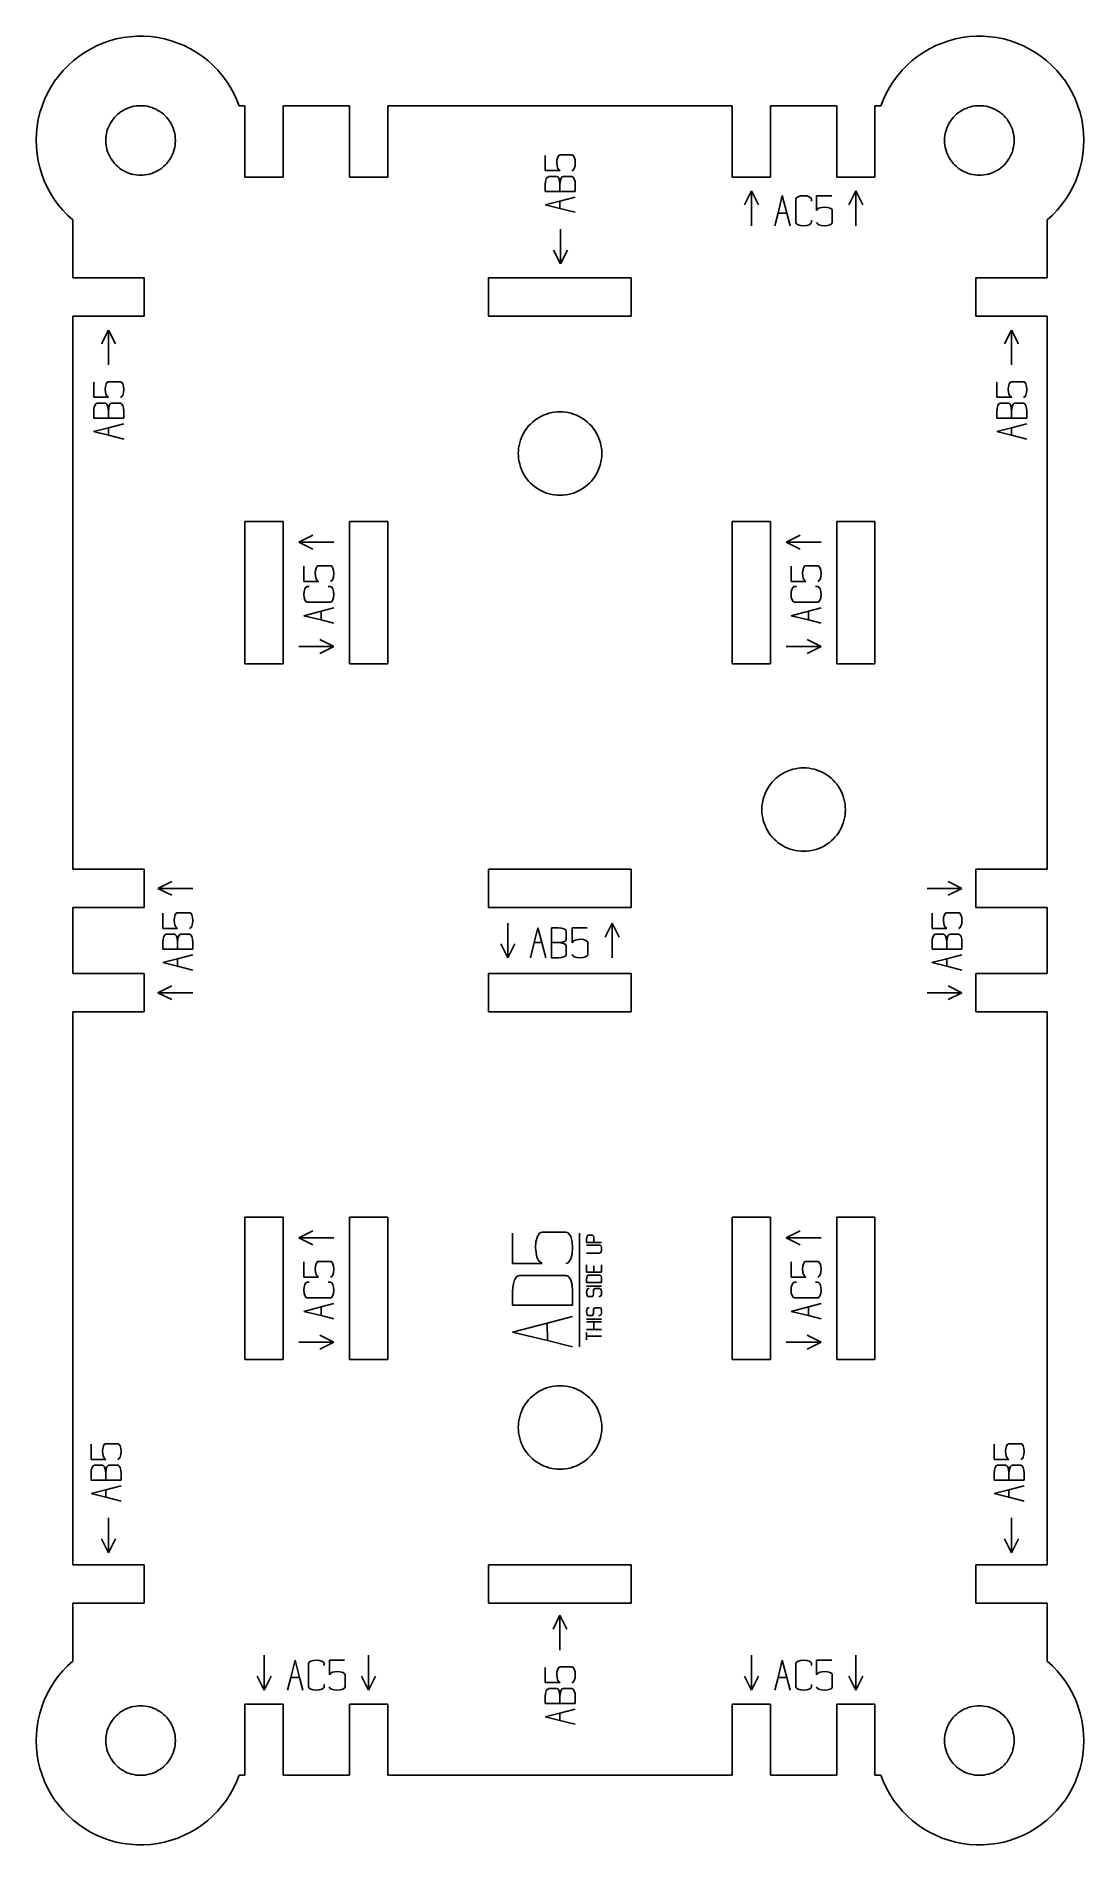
# Model space of a CAD drawing. Header units: millimetres. Extents: x -915 to -764, y -292 to -32.
import ezdxf

# ---------------------------------------------------------------- set-up
doc = ezdxf.new("R2010")
doc.units = ezdxf.units.MM
doc.layers.add('coding', color=2, linetype='Continuous')

msp = doc.modelspace()

# ---------------------------------------------------------------- linework, layer by layer
for p, q in [((-906.04, -33.75), (-906.93, -34.21)), ((-905.12, -33.36), (-906.04, -33.75)), ((-904.17, -33.04), (-905.12, -33.36)), ((-903.21, -32.77), (-904.17, -33.04)), ((-902.23, -32.57), (-903.21, -32.77)), ((-901.24, -32.44), (-902.23, -32.57)), ((-900.24, -32.37), (-901.24, -32.44)), ((-899.24, -32.37), (-900.24, -32.37)), ((-898.25, -32.43), (-899.24, -32.37)), ((-897.25, -32.56), (-898.25, -32.43)), ((-896.28, -32.76), (-897.25, -32.56)), ((-895.31, -33.02), (-896.28, -32.76)), ((-894.37, -33.35), (-895.31, -33.02)), ((-893.44, -33.73), (-894.37, -33.35)), ((-892.55, -34.18), (-893.44, -33.73)), ((-785.49, -33.73), (-786.38, -34.18)), ((-784.57, -33.35), (-785.49, -33.73)), ((-783.62, -33.02), (-784.57, -33.35)), ((-782.66, -32.76), (-783.62, -33.02)), ((-781.68, -32.56), (-782.66, -32.76)), ((-780.69, -32.43), (-781.68, -32.56)), ((-779.69, -32.37), (-780.69, -32.43)), ((-778.69, -32.37), (-779.69, -32.37)), ((-777.69, -32.44), (-778.69, -32.37)), ((-776.7, -32.57), (-777.69, -32.44)), ((-775.72, -32.77), (-776.7, -32.57)), ((-774.76, -33.04), (-775.72, -32.77)), ((-773.82, -33.36), (-774.76, -33.04)), ((-772.9, -33.75), (-773.82, -33.36)), ((-772.01, -34.21), (-772.9, -33.75)), ((-909.4, -35.9), (-910.14, -36.57)), ((-908.61, -35.28), (-909.4, -35.9)), ((-907.79, -34.72), (-908.61, -35.28)), ((-906.93, -34.21), (-907.79, -34.72)), ((-891.69, -34.69), (-892.55, -34.18)), ((-890.86, -35.25), (-891.69, -34.69)), ((-890.08, -35.87), (-890.86, -35.25)), ((-889.33, -36.53), (-890.08, -35.87)), ((-788.86, -35.87), (-789.6, -36.53)), ((-788.07, -35.25), (-788.86, -35.87)), ((-787.24, -34.69), (-788.07, -35.25)), ((-786.38, -34.18), (-787.24, -34.69)), ((-771.15, -34.72), (-772.01, -34.21)), ((-770.32, -35.28), (-771.15, -34.72)), ((-769.54, -35.9), (-770.32, -35.28)), ((-768.8, -36.57), (-769.54, -35.9)), ((-912.07, -38.85), (-912.61, -39.7)), ((-911.48, -38.05), (-912.07, -38.85)), ((-910.83, -37.29), (-911.48, -38.05)), ((-910.14, -36.57), (-910.83, -37.29)), ((-888.64, -37.25), (-889.33, -36.53)), ((-887.99, -38.01), (-888.64, -37.25)), ((-887.39, -38.81), (-887.99, -38.01)), ((-886.85, -39.65), (-887.39, -38.81)), ((-791.54, -38.81), (-792.08, -39.65)), ((-790.95, -38.01), (-791.54, -38.81)), ((-790.3, -37.25), (-790.95, -38.01)), ((-789.6, -36.53), (-790.3, -37.25)), ((-768.1, -37.29), (-768.8, -36.57)), ((-767.45, -38.05), (-768.1, -37.29)), ((-766.86, -38.85), (-767.45, -38.05)), ((-766.32, -39.7), (-766.86, -38.85)), ((-913.51, -41.48), (-913.88, -42.41)), ((-913.09, -40.57), (-913.51, -41.48)), ((-912.61, -39.7), (-913.09, -40.57)), ((-886.36, -40.52), (-886.85, -39.65)), ((-885.94, -41.43), (-886.36, -40.52)), ((-885.57, -42.36), (-885.94, -41.43)), ((-792.99, -41.43), (-793.36, -42.36)), ((-792.57, -40.52), (-792.99, -41.43)), ((-792.08, -39.65), (-792.57, -40.52)), ((-765.84, -40.57), (-766.32, -39.7)), ((-765.42, -41.48), (-765.84, -40.57)), ((-765.06, -42.41), (-765.42, -41.48)), ((-914.17, -43.36), (-914.41, -44.33)), ((-913.88, -42.41), (-914.17, -43.36)), ((-903.47, -44.06), (-903.68, -44.31)), ((-903.25, -43.82), (-903.47, -44.06)), ((-903.01, -43.6), (-903.25, -43.82)), ((-902.76, -43.39), (-903.01, -43.6)), ((-902.49, -43.2), (-902.76, -43.39)), ((-902.22, -43.03), (-902.49, -43.2)), ((-901.93, -42.87), (-902.22, -43.03)), ((-901.63, -42.74), (-901.93, -42.87)), ((-901.32, -42.62), (-901.63, -42.74)), ((-901.01, -42.53), (-901.32, -42.62)), ((-900.69, -42.45), (-901.01, -42.53)), ((-900.37, -42.4), (-900.69, -42.45)), ((-900.04, -42.37), (-900.37, -42.4)), ((-899.72, -42.36), (-900.04, -42.37)), ((-899.39, -42.37), (-899.72, -42.36)), ((-899.06, -42.4), (-899.39, -42.37)), ((-898.74, -42.45), (-899.06, -42.4)), ((-898.42, -42.53), (-898.74, -42.45)), ((-898.11, -42.62), (-898.42, -42.53)), ((-897.8, -42.74), (-898.11, -42.62)), ((-897.5, -42.87), (-897.8, -42.74)), ((-897.22, -43.03), (-897.5, -42.87)), ((-896.94, -43.2), (-897.22, -43.03)), ((-896.67, -43.39), (-896.94, -43.2)), ((-896.42, -43.6), (-896.67, -43.39)), ((-896.18, -43.82), (-896.42, -43.6)), ((-895.96, -44.06), (-896.18, -43.82)), ((-895.75, -44.31), (-895.96, -44.06)), ((-885.57, -42.36), (-884.72, -42.36)), ((-884.72, -52.61), (-884.72, -42.36)), ((-879.22, -42.36), (-869.72, -42.36)), ((-879.22, -42.36), (-879.22, -52.61)), ((-869.72, -52.61), (-869.72, -42.36)), ((-864.22, -42.36), (-814.72, -42.36)), ((-864.22, -42.36), (-864.22, -52.61)), ((-814.72, -52.61), (-814.72, -42.36)), ((-809.22, -42.36), (-799.72, -42.36)), ((-809.22, -42.36), (-809.22, -52.61)), ((-799.72, -52.61), (-799.72, -42.36)), ((-794.22, -42.36), (-793.36, -42.36)), ((-794.22, -42.36), (-794.22, -52.61)), ((-782.98, -44.06), (-783.18, -44.31)), ((-782.75, -43.82), (-782.98, -44.06)), ((-782.51, -43.6), (-782.75, -43.82)), ((-782.26, -43.39), (-782.51, -43.6)), ((-781.99, -43.2), (-782.26, -43.39)), ((-781.72, -43.03), (-781.99, -43.2)), ((-781.43, -42.87), (-781.72, -43.03)), ((-781.13, -42.74), (-781.43, -42.87)), ((-780.82, -42.62), (-781.13, -42.74)), ((-780.51, -42.53), (-780.82, -42.62)), ((-780.19, -42.45), (-780.51, -42.53)), ((-779.87, -42.4), (-780.19, -42.45)), ((-779.54, -42.37), (-779.87, -42.4)), ((-779.22, -42.36), (-779.54, -42.37)), ((-778.89, -42.37), (-779.22, -42.36)), ((-778.56, -42.4), (-778.89, -42.37)), ((-778.24, -42.45), (-778.56, -42.4)), ((-777.92, -42.53), (-778.24, -42.45)), ((-777.61, -42.62), (-777.92, -42.53)), ((-777.3, -42.74), (-777.61, -42.62)), ((-777.01, -42.87), (-777.3, -42.74)), ((-776.72, -43.03), (-777.01, -42.87)), ((-776.44, -43.2), (-776.72, -43.03)), ((-776.17, -43.39), (-776.44, -43.2)), ((-775.92, -43.6), (-776.17, -43.39)), ((-775.68, -43.82), (-775.92, -43.6)), ((-775.46, -44.06), (-775.68, -43.82)), ((-775.25, -44.31), (-775.46, -44.06)), ((-764.76, -43.36), (-765.06, -42.41)), ((-764.52, -44.33), (-764.76, -43.36)), ((-914.68, -46.31), (-914.72, -47.31)), ((-914.58, -45.32), (-914.68, -46.31)), ((-914.41, -44.33), (-914.58, -45.32)), ((-904.67, -46.71), (-904.71, -47.03)), ((-904.62, -46.38), (-904.67, -46.71)), ((-904.55, -46.06), (-904.62, -46.38)), ((-904.45, -45.75), (-904.55, -46.06)), ((-904.34, -45.45), (-904.45, -45.75)), ((-904.2, -45.15), (-904.34, -45.45)), ((-904.05, -44.86), (-904.2, -45.15)), ((-903.87, -44.58), (-904.05, -44.86)), ((-903.68, -44.31), (-903.87, -44.58)), ((-895.56, -44.58), (-895.75, -44.31)), ((-895.39, -44.86), (-895.56, -44.58)), ((-895.23, -45.15), (-895.39, -44.86)), ((-895.1, -45.45), (-895.23, -45.15)), ((-894.98, -45.75), (-895.1, -45.45)), ((-894.89, -46.06), (-894.98, -45.75)), ((-894.81, -46.38), (-894.89, -46.06)), ((-894.76, -46.71), (-894.81, -46.38)), ((-894.73, -47.03), (-894.76, -46.71)), ((-784.17, -46.71), (-784.21, -47.03)), ((-784.12, -46.38), (-784.17, -46.71)), ((-784.05, -46.06), (-784.12, -46.38)), ((-783.95, -45.75), (-784.05, -46.06)), ((-783.84, -45.45), (-783.95, -45.75)), ((-783.7, -45.15), (-783.84, -45.45)), ((-783.55, -44.86), (-783.7, -45.15)), ((-783.37, -44.58), (-783.55, -44.86)), ((-783.18, -44.31), (-783.37, -44.58)), ((-775.06, -44.58), (-775.25, -44.31)), ((-774.89, -44.86), (-775.06, -44.58)), ((-774.73, -45.15), (-774.89, -44.86)), ((-774.6, -45.45), (-774.73, -45.15)), ((-774.48, -45.75), (-774.6, -45.45)), ((-774.39, -46.06), (-774.48, -45.75)), ((-774.31, -46.38), (-774.39, -46.06)), ((-774.26, -46.71), (-774.31, -46.38)), ((-774.23, -47.03), (-774.26, -46.71)), ((-764.36, -45.32), (-764.52, -44.33)), ((-764.25, -46.31), (-764.36, -45.32)), ((-764.22, -47.31), (-764.25, -46.31)), ((-914.72, -47.31), (-914.69, -48.31)), ((-914.69, -48.31), (-914.59, -49.31)), ((-914.59, -49.31), (-914.43, -50.29)), ((-904.71, -47.03), (-904.72, -47.36)), ((-904.72, -47.36), (-904.71, -47.69)), ((-904.71, -47.69), (-904.67, -48.01)), ((-904.67, -48.01), (-904.62, -48.33)), ((-904.62, -48.33), (-904.55, -48.65)), ((-904.55, -48.65), (-904.45, -48.97)), ((-904.45, -48.97), (-904.34, -49.27)), ((-904.34, -49.27), (-904.2, -49.57)), ((-895.23, -49.57), (-895.1, -49.27)), ((-895.1, -49.27), (-894.98, -48.97)), ((-894.98, -48.97), (-894.89, -48.65)), ((-894.89, -48.65), (-894.81, -48.33)), ((-894.81, -48.33), (-894.76, -48.01)), ((-894.76, -48.01), (-894.73, -47.69)), ((-894.72, -47.36), (-894.73, -47.03)), ((-894.73, -47.69), (-894.72, -47.36)), ((-784.21, -47.03), (-784.22, -47.36)), ((-784.22, -47.36), (-784.21, -47.69)), ((-784.21, -47.69), (-784.17, -48.01)), ((-784.17, -48.01), (-784.12, -48.33)), ((-784.12, -48.33), (-784.05, -48.65)), ((-784.05, -48.65), (-783.95, -48.97)), ((-783.95, -48.97), (-783.84, -49.27)), ((-783.84, -49.27), (-783.7, -49.57)), ((-774.73, -49.57), (-774.6, -49.27)), ((-774.6, -49.27), (-774.48, -48.97)), ((-774.48, -48.97), (-774.39, -48.65)), ((-774.39, -48.65), (-774.31, -48.33)), ((-774.31, -48.33), (-774.26, -48.01)), ((-774.26, -48.01), (-774.23, -47.69)), ((-774.22, -47.36), (-774.23, -47.03)), ((-774.23, -47.69), (-774.22, -47.36)), ((-764.51, -50.29), (-764.34, -49.31)), ((-764.34, -49.31), (-764.25, -48.31)), ((-764.25, -48.31), (-764.22, -47.31)), ((-914.43, -50.29), (-914.2, -51.26)), ((-914.2, -51.26), (-913.91, -52.22)), ((-904.2, -49.57), (-904.05, -49.86)), ((-904.05, -49.86), (-903.87, -50.14)), ((-903.87, -50.14), (-903.68, -50.4)), ((-903.68, -50.4), (-903.47, -50.66)), ((-903.47, -50.66), (-903.25, -50.89)), ((-903.25, -50.89), (-903.01, -51.12)), ((-903.01, -51.12), (-902.76, -51.33)), ((-902.76, -51.33), (-902.49, -51.52)), ((-902.49, -51.52), (-902.22, -51.69)), ((-902.22, -51.69), (-901.93, -51.84)), ((-901.93, -51.84), (-901.63, -51.98)), ((-901.63, -51.98), (-901.32, -52.09)), ((-898.11, -52.09), (-897.8, -51.98)), ((-897.8, -51.98), (-897.5, -51.84)), ((-897.5, -51.84), (-897.22, -51.69)), ((-897.22, -51.69), (-896.94, -51.52)), ((-896.94, -51.52), (-896.67, -51.33)), ((-896.67, -51.33), (-896.42, -51.12)), ((-896.42, -51.12), (-896.18, -50.89)), ((-896.18, -50.89), (-895.96, -50.66)), ((-895.96, -50.66), (-895.75, -50.4)), ((-895.75, -50.4), (-895.56, -50.14)), ((-895.56, -50.14), (-895.39, -49.86)), ((-895.39, -49.86), (-895.23, -49.57)), ((-783.7, -49.57), (-783.55, -49.86)), ((-783.55, -49.86), (-783.37, -50.14)), ((-783.37, -50.14), (-783.18, -50.4)), ((-783.18, -50.4), (-782.98, -50.66)), ((-782.98, -50.66), (-782.75, -50.89)), ((-782.75, -50.89), (-782.51, -51.12)), ((-782.51, -51.12), (-782.26, -51.33)), ((-782.26, -51.33), (-781.99, -51.52)), ((-781.99, -51.52), (-781.72, -51.69)), ((-781.72, -51.69), (-781.43, -51.84)), ((-781.43, -51.84), (-781.13, -51.98)), ((-781.13, -51.98), (-780.82, -52.09)), ((-777.61, -52.09), (-777.3, -51.98)), ((-777.3, -51.98), (-777.01, -51.84)), ((-777.01, -51.84), (-776.72, -51.69)), ((-776.72, -51.69), (-776.44, -51.52)), ((-776.44, -51.52), (-776.17, -51.33)), ((-776.17, -51.33), (-775.92, -51.12)), ((-775.92, -51.12), (-775.68, -50.89)), ((-775.68, -50.89), (-775.46, -50.66)), ((-775.46, -50.66), (-775.25, -50.4)), ((-775.25, -50.4), (-775.06, -50.14)), ((-775.06, -50.14), (-774.89, -49.86)), ((-774.89, -49.86), (-774.73, -49.57)), ((-765.03, -52.22), (-764.73, -51.26)), ((-764.73, -51.26), (-764.51, -50.29)), ((-913.91, -52.22), (-913.55, -53.15)), ((-913.55, -53.15), (-913.13, -54.06)), ((-913.13, -54.06), (-912.66, -54.94)), ((-901.32, -52.09), (-901.01, -52.19)), ((-901.01, -52.19), (-900.69, -52.26)), ((-900.69, -52.26), (-900.37, -52.32)), ((-900.37, -52.32), (-900.04, -52.35)), ((-900.04, -52.35), (-899.72, -52.36)), ((-899.72, -52.36), (-899.39, -52.35)), ((-899.39, -52.35), (-899.06, -52.32)), ((-899.06, -52.32), (-898.74, -52.26)), ((-898.74, -52.26), (-898.42, -52.19)), ((-898.42, -52.19), (-898.11, -52.09)), ((-879.22, -52.61), (-884.72, -52.61)), ((-864.22, -52.61), (-869.72, -52.61)), ((-809.22, -52.61), (-814.72, -52.61)), ((-794.22, -52.61), (-799.72, -52.61)), ((-780.82, -52.09), (-780.51, -52.19)), ((-780.51, -52.19), (-780.19, -52.26)), ((-780.19, -52.26), (-779.87, -52.32)), ((-779.87, -52.32), (-779.54, -52.35)), ((-779.54, -52.35), (-779.22, -52.36)), ((-779.22, -52.36), (-778.89, -52.35)), ((-778.89, -52.35), (-778.56, -52.32)), ((-778.56, -52.32), (-778.24, -52.26)), ((-778.24, -52.26), (-777.92, -52.19)), ((-777.92, -52.19), (-777.61, -52.09)), ((-766.27, -54.94), (-765.8, -54.06)), ((-765.8, -54.06), (-765.38, -53.15)), ((-765.38, -53.15), (-765.03, -52.22)), ((-912.66, -54.94), (-912.12, -55.79)), ((-912.12, -55.79), (-911.54, -56.59)), ((-911.54, -56.59), (-910.89, -57.36)), ((-768.04, -57.36), (-767.4, -56.59)), ((-767.4, -56.59), (-766.81, -55.79)), ((-766.81, -55.79), (-766.27, -54.94)), ((-910.89, -57.36), (-910.2, -58.08)), ((-910.2, -58.08), (-909.47, -58.76)), ((-909.47, -67.11), (-909.47, -58.76)), ((-769.47, -58.76), (-768.73, -58.08)), ((-769.47, -58.76), (-769.47, -67.11)), ((-768.73, -58.08), (-768.04, -57.36)), ((-909.47, -67.11), (-899.22, -67.11)), ((-899.22, -67.11), (-899.22, -72.61)), ((-849.72, -72.61), (-849.72, -67.11)), ((-849.72, -67.11), (-829.22, -67.11)), ((-829.22, -67.11), (-829.22, -72.61)), ((-779.72, -67.11), (-779.72, -72.61)), ((-769.47, -67.11), (-779.72, -67.11)), ((-899.22, -72.61), (-909.47, -72.61)), ((-909.47, -152.11), (-909.47, -72.61)), ((-829.22, -72.61), (-849.72, -72.61)), ((-779.72, -72.61), (-769.47, -72.61)), ((-769.47, -152.11), (-769.47, -72.61)), ((-843.71, -88.12), (-843.98, -88.4)), ((-843.42, -87.85), (-843.71, -88.12)), ((-843.12, -87.6), (-843.42, -87.85)), ((-842.8, -87.37), (-843.12, -87.6)), ((-842.47, -87.16), (-842.8, -87.37)), ((-842.12, -86.98), (-842.47, -87.16)), ((-841.76, -86.82), (-842.12, -86.98)), ((-841.39, -86.68), (-841.76, -86.82)), ((-841.02, -86.56), (-841.39, -86.68)), ((-840.64, -86.47), (-841.02, -86.56)), ((-840.25, -86.41), (-840.64, -86.47)), ((-839.86, -86.37), (-840.25, -86.41)), ((-839.47, -86.36), (-839.86, -86.37)), ((-839.07, -86.37), (-839.47, -86.36)), ((-838.68, -86.41), (-839.07, -86.37)), ((-838.3, -86.47), (-838.68, -86.41)), ((-837.91, -86.56), (-838.3, -86.47)), ((-837.54, -86.68), (-837.91, -86.56)), ((-837.17, -86.82), (-837.54, -86.68)), ((-836.81, -86.98), (-837.17, -86.82)), ((-836.47, -87.16), (-836.81, -86.98)), ((-836.13, -87.37), (-836.47, -87.16)), ((-835.81, -87.6), (-836.13, -87.37)), ((-835.51, -87.85), (-835.81, -87.6)), ((-835.22, -88.12), (-835.51, -87.85)), ((-834.96, -88.4), (-835.22, -88.12)), ((-845.26, -90.81), (-845.35, -91.19)), ((-845.15, -90.43), (-845.26, -90.81)), ((-845.01, -90.06), (-845.15, -90.43)), ((-844.85, -89.7), (-845.01, -90.06)), ((-844.66, -89.36), (-844.85, -89.7)), ((-844.46, -89.03), (-844.66, -89.36)), ((-844.23, -88.71), (-844.46, -89.03)), ((-843.98, -88.4), (-844.23, -88.71)), ((-834.71, -88.71), (-834.96, -88.4)), ((-834.48, -89.03), (-834.71, -88.71)), ((-834.27, -89.36), (-834.48, -89.03)), ((-834.09, -89.7), (-834.27, -89.36)), ((-833.92, -90.06), (-834.09, -89.7)), ((-833.78, -90.43), (-833.92, -90.06)), ((-833.67, -90.81), (-833.78, -90.43)), ((-833.58, -91.19), (-833.67, -90.81)), ((-845.45, -91.97), (-845.47, -92.36)), ((-845.47, -92.36), (-845.45, -92.75)), ((-845.41, -91.58), (-845.45, -91.97)), ((-845.45, -92.75), (-845.41, -93.14)), ((-845.35, -91.19), (-845.41, -91.58)), ((-845.41, -93.14), (-845.35, -93.53)), ((-845.35, -93.53), (-845.26, -93.91)), ((-833.67, -93.91), (-833.58, -93.53)), ((-833.52, -91.58), (-833.58, -91.19)), ((-833.58, -93.53), (-833.52, -93.14)), ((-833.48, -91.97), (-833.52, -91.58)), ((-833.52, -93.14), (-833.48, -92.75)), ((-833.47, -92.36), (-833.48, -91.97)), ((-833.48, -92.75), (-833.47, -92.36)), ((-845.26, -93.91), (-845.15, -94.29)), ((-845.15, -94.29), (-845.01, -94.65)), ((-845.01, -94.65), (-844.85, -95.01)), ((-844.85, -95.01), (-844.66, -95.36)), ((-844.66, -95.36), (-844.46, -95.69)), ((-844.46, -95.69), (-844.23, -96.01)), ((-844.23, -96.01), (-843.98, -96.31)), ((-834.96, -96.31), (-834.71, -96.01)), ((-834.71, -96.01), (-834.48, -95.69)), ((-834.48, -95.69), (-834.27, -95.36)), ((-834.27, -95.36), (-834.09, -95.01)), ((-834.09, -95.01), (-833.92, -94.65)), ((-833.92, -94.65), (-833.78, -94.29)), ((-833.78, -94.29), (-833.67, -93.91)), ((-843.98, -96.31), (-843.71, -96.6)), ((-843.71, -96.6), (-843.42, -96.87)), ((-843.42, -96.87), (-843.12, -97.12)), ((-843.12, -97.12), (-842.8, -97.35)), ((-842.8, -97.35), (-842.47, -97.55)), ((-842.47, -97.55), (-842.12, -97.74)), ((-842.12, -97.74), (-841.76, -97.9)), ((-841.76, -97.9), (-841.39, -98.04)), ((-841.39, -98.04), (-841.02, -98.15)), ((-841.02, -98.15), (-840.64, -98.24)), ((-840.64, -98.24), (-840.25, -98.31)), ((-840.25, -98.31), (-839.86, -98.35)), ((-839.86, -98.35), (-839.47, -98.36)), ((-839.47, -98.36), (-839.07, -98.35)), ((-839.07, -98.35), (-838.68, -98.31)), ((-838.68, -98.31), (-838.3, -98.24)), ((-838.3, -98.24), (-837.91, -98.15)), ((-837.91, -98.15), (-837.54, -98.04)), ((-837.54, -98.04), (-837.17, -97.9)), ((-837.17, -97.9), (-836.81, -97.74)), ((-836.81, -97.74), (-836.47, -97.55)), ((-836.47, -97.55), (-836.13, -97.35)), ((-836.13, -97.35), (-835.81, -97.12)), ((-835.81, -97.12), (-835.51, -96.87)), ((-835.51, -96.87), (-835.22, -96.6)), ((-835.22, -96.6), (-834.96, -96.31)), ((-884.72, -122.61), (-884.72, -102.11)), ((-884.72, -102.11), (-879.22, -102.11)), ((-879.22, -102.11), (-879.22, -122.61)), ((-869.72, -102.11), (-864.22, -102.11)), ((-869.72, -122.61), (-869.72, -102.11)), ((-864.22, -102.11), (-864.22, -122.61)), ((-814.72, -122.61), (-814.72, -102.11)), ((-814.72, -102.11), (-809.22, -102.11)), ((-809.22, -102.11), (-809.22, -122.61)), ((-799.72, -122.61), (-799.72, -102.11)), ((-799.72, -102.11), (-794.22, -102.11)), ((-794.22, -102.11), (-794.22, -122.61)), ((-879.22, -122.61), (-884.72, -122.61)), ((-864.22, -122.61), (-869.72, -122.61)), ((-809.22, -122.61), (-814.72, -122.61)), ((-794.22, -122.61), (-799.72, -122.61)), ((-806.02, -137.75), (-806.39, -137.86)), ((-805.64, -137.66), (-806.02, -137.75)), ((-805.25, -137.59), (-805.64, -137.66)), ((-804.86, -137.56), (-805.25, -137.59)), ((-804.47, -137.54), (-804.86, -137.56)), ((-804.07, -137.56), (-804.47, -137.54)), ((-803.68, -137.59), (-804.07, -137.56)), ((-803.3, -137.66), (-803.68, -137.59)), ((-802.91, -137.75), (-803.3, -137.66)), ((-802.54, -137.86), (-802.91, -137.75)), ((-809.46, -140.21), (-809.66, -140.54)), ((-809.23, -139.89), (-809.46, -140.21)), ((-808.98, -139.59), (-809.23, -139.89)), ((-808.71, -139.3), (-808.98, -139.59)), ((-808.42, -139.03), (-808.71, -139.3)), ((-808.12, -138.78), (-808.42, -139.03)), ((-807.8, -138.55), (-808.12, -138.78)), ((-807.47, -138.35), (-807.8, -138.55)), ((-807.12, -138.16), (-807.47, -138.35)), ((-806.76, -138), (-807.12, -138.16)), ((-806.39, -137.86), (-806.76, -138)), ((-802.17, -138), (-802.54, -137.86)), ((-801.81, -138.16), (-802.17, -138)), ((-801.47, -138.35), (-801.81, -138.16)), ((-801.13, -138.55), (-801.47, -138.35)), ((-800.81, -138.78), (-801.13, -138.55)), ((-800.51, -139.03), (-800.81, -138.78)), ((-800.22, -139.3), (-800.51, -139.03)), ((-799.96, -139.59), (-800.22, -139.3)), ((-799.71, -139.89), (-799.96, -139.59)), ((-799.48, -140.21), (-799.71, -139.89)), ((-799.27, -140.54), (-799.48, -140.21)), ((-810.41, -142.76), (-810.45, -143.15)), ((-810.35, -142.37), (-810.41, -142.76)), ((-810.26, -141.99), (-810.35, -142.37)), ((-810.15, -141.61), (-810.26, -141.99)), ((-810.01, -141.25), (-810.15, -141.61)), ((-809.85, -140.89), (-810.01, -141.25)), ((-809.66, -140.54), (-809.85, -140.89)), ((-799.09, -140.89), (-799.27, -140.54)), ((-798.92, -141.25), (-799.09, -140.89)), ((-798.78, -141.61), (-798.92, -141.25)), ((-798.67, -141.99), (-798.78, -141.61)), ((-798.58, -142.37), (-798.67, -141.99)), ((-798.52, -142.76), (-798.58, -142.37)), ((-798.48, -143.15), (-798.52, -142.76)), ((-810.45, -143.15), (-810.47, -143.54)), ((-810.47, -143.54), (-810.45, -143.94)), ((-810.45, -143.94), (-810.41, -144.33)), ((-810.41, -144.33), (-810.35, -144.71)), ((-810.35, -144.71), (-810.26, -145.1)), ((-810.26, -145.1), (-810.15, -145.47)), ((-810.15, -145.47), (-810.01, -145.84)), ((-798.92, -145.84), (-798.78, -145.47)), ((-798.78, -145.47), (-798.67, -145.1)), ((-798.67, -145.1), (-798.58, -144.71)), ((-798.58, -144.71), (-798.52, -144.33)), ((-798.52, -144.33), (-798.48, -143.94)), ((-798.47, -143.54), (-798.48, -143.15)), ((-798.48, -143.94), (-798.47, -143.54)), ((-810.01, -145.84), (-809.85, -146.2)), ((-809.85, -146.2), (-809.66, -146.54)), ((-809.66, -146.54), (-809.46, -146.88)), ((-809.46, -146.88), (-809.23, -147.2)), ((-809.23, -147.2), (-808.98, -147.5)), ((-808.98, -147.5), (-808.71, -147.79)), ((-808.71, -147.79), (-808.42, -148.05)), ((-808.42, -148.05), (-808.12, -148.3)), ((-800.81, -148.3), (-800.51, -148.05)), ((-800.51, -148.05), (-800.22, -147.79)), ((-800.22, -147.79), (-799.96, -147.5)), ((-799.96, -147.5), (-799.71, -147.2)), ((-799.71, -147.2), (-799.48, -146.88)), ((-799.48, -146.88), (-799.27, -146.54)), ((-799.27, -146.54), (-799.09, -146.2)), ((-799.09, -146.2), (-798.92, -145.84)), ((-808.12, -148.3), (-807.8, -148.53)), ((-807.8, -148.53), (-807.47, -148.74)), ((-807.47, -148.74), (-807.12, -148.92)), ((-807.12, -148.92), (-806.76, -149.09)), ((-806.76, -149.09), (-806.39, -149.22)), ((-806.39, -149.22), (-806.02, -149.34)), ((-806.02, -149.34), (-805.64, -149.43)), ((-805.64, -149.43), (-805.25, -149.49)), ((-805.25, -149.49), (-804.86, -149.53)), ((-804.86, -149.53), (-804.47, -149.54)), ((-804.47, -149.54), (-804.07, -149.53)), ((-804.07, -149.53), (-803.68, -149.49)), ((-803.68, -149.49), (-803.3, -149.43)), ((-803.3, -149.43), (-802.91, -149.34)), ((-802.91, -149.34), (-802.54, -149.22)), ((-802.54, -149.22), (-802.17, -149.09)), ((-802.17, -149.09), (-801.81, -148.92)), ((-801.81, -148.92), (-801.47, -148.74)), ((-801.47, -148.74), (-801.13, -148.53)), ((-801.13, -148.53), (-800.81, -148.3)), ((-909.47, -152.11), (-899.22, -152.11)), ((-899.22, -152.11), (-899.22, -157.61)), ((-849.72, -152.11), (-829.22, -152.11)), ((-849.72, -157.61), (-849.72, -152.11)), ((-829.22, -152.11), (-829.22, -157.61)), ((-779.72, -152.11), (-779.72, -157.61)), ((-769.47, -152.11), (-779.72, -152.11)), ((-899.22, -157.61), (-909.47, -157.61)), ((-909.47, -167.11), (-909.47, -157.61)), ((-829.22, -157.61), (-849.72, -157.61)), ((-779.72, -157.61), (-769.47, -157.61)), ((-769.47, -167.11), (-769.47, -157.61)), ((-899.22, -167.11), (-909.47, -167.11)), ((-899.22, -172.61), (-899.22, -167.11)), ((-849.72, -172.61), (-849.72, -167.11)), ((-849.72, -167.11), (-829.22, -167.11)), ((-829.22, -167.11), (-829.22, -172.61)), ((-779.72, -172.61), (-779.72, -167.11)), ((-779.72, -167.11), (-769.47, -167.11)), ((-909.47, -172.61), (-899.22, -172.61)), ((-909.47, -172.61), (-909.47, -252.11)), ((-829.22, -172.61), (-849.72, -172.61)), ((-769.47, -172.61), (-779.72, -172.61)), ((-769.47, -172.61), (-769.47, -252.11)), ((-884.72, -222.61), (-884.72, -202.11)), ((-884.72, -202.11), (-879.22, -202.11)), ((-879.22, -202.11), (-879.22, -222.61)), ((-869.72, -222.61), (-869.72, -202.11)), ((-869.72, -202.11), (-864.22, -202.11)), ((-864.22, -202.11), (-864.22, -222.61)), ((-814.72, -222.61), (-814.72, -202.11)), ((-814.72, -202.11), (-809.22, -202.11)), ((-809.22, -202.11), (-809.22, -222.61)), ((-799.72, -222.61), (-799.72, -202.11)), ((-799.72, -202.11), (-794.22, -202.11)), ((-794.22, -202.11), (-794.22, -222.61)), ((-879.22, -222.61), (-884.72, -222.61)), ((-864.22, -222.61), (-869.72, -222.61)), ((-809.22, -222.61), (-814.72, -222.61)), ((-794.22, -222.61), (-799.72, -222.61)), ((-844.23, -228.71), (-844.46, -229.03)), ((-843.98, -228.4), (-844.23, -228.71)), ((-843.71, -228.12), (-843.98, -228.4)), ((-843.42, -227.85), (-843.71, -228.12)), ((-843.12, -227.6), (-843.42, -227.85)), ((-842.8, -227.37), (-843.12, -227.6)), ((-842.47, -227.16), (-842.8, -227.37)), ((-842.12, -226.98), (-842.47, -227.16)), ((-841.76, -226.82), (-842.12, -226.98)), ((-841.39, -226.68), (-841.76, -226.82)), ((-841.02, -226.56), (-841.39, -226.68)), ((-840.64, -226.47), (-841.02, -226.56)), ((-840.25, -226.41), (-840.64, -226.47)), ((-839.86, -226.37), (-840.25, -226.41)), ((-839.47, -226.36), (-839.86, -226.37)), ((-839.07, -226.37), (-839.47, -226.36)), ((-838.68, -226.41), (-839.07, -226.37)), ((-838.3, -226.47), (-838.68, -226.41)), ((-837.91, -226.56), (-838.3, -226.47)), ((-837.54, -226.68), (-837.91, -226.56)), ((-837.17, -226.82), (-837.54, -226.68)), ((-836.81, -226.98), (-837.17, -226.82)), ((-836.47, -227.16), (-836.81, -226.98)), ((-836.13, -227.37), (-836.47, -227.16)), ((-835.81, -227.6), (-836.13, -227.37)), ((-835.51, -227.85), (-835.81, -227.6)), ((-835.22, -228.12), (-835.51, -227.85)), ((-834.96, -228.4), (-835.22, -228.12)), ((-834.71, -228.71), (-834.96, -228.4)), ((-834.48, -229.03), (-834.71, -228.71)), ((-845.35, -231.19), (-845.41, -231.58)), ((-845.26, -230.81), (-845.35, -231.19)), ((-845.15, -230.43), (-845.26, -230.81)), ((-845.01, -230.06), (-845.15, -230.43)), ((-844.85, -229.7), (-845.01, -230.06)), ((-844.66, -229.36), (-844.85, -229.7)), ((-844.46, -229.03), (-844.66, -229.36)), ((-834.27, -229.36), (-834.48, -229.03)), ((-834.09, -229.7), (-834.27, -229.36)), ((-833.92, -230.06), (-834.09, -229.7)), ((-833.78, -230.43), (-833.92, -230.06)), ((-833.67, -230.81), (-833.78, -230.43)), ((-833.58, -231.19), (-833.67, -230.81)), ((-833.52, -231.58), (-833.58, -231.19)), ((-845.45, -231.97), (-845.47, -232.36)), ((-845.47, -232.36), (-845.45, -232.75)), ((-845.41, -231.58), (-845.45, -231.97)), ((-845.45, -232.75), (-845.41, -233.14)), ((-845.41, -233.14), (-845.35, -233.53)), ((-845.35, -233.53), (-845.26, -233.91)), ((-845.26, -233.91), (-845.15, -234.29)), ((-833.78, -234.29), (-833.67, -233.91)), ((-833.67, -233.91), (-833.58, -233.53)), ((-833.58, -233.53), (-833.52, -233.14)), ((-833.48, -231.97), (-833.52, -231.58)), ((-833.52, -233.14), (-833.48, -232.75)), ((-833.47, -232.36), (-833.48, -231.97)), ((-833.48, -232.75), (-833.47, -232.36)), ((-845.15, -234.29), (-845.01, -234.65)), ((-845.01, -234.65), (-844.85, -235.01)), ((-844.85, -235.01), (-844.66, -235.36)), ((-844.66, -235.36), (-844.46, -235.69)), ((-844.46, -235.69), (-844.23, -236.01)), ((-844.23, -236.01), (-843.98, -236.31)), ((-843.98, -236.31), (-843.71, -236.6)), ((-835.22, -236.6), (-834.96, -236.31)), ((-834.96, -236.31), (-834.71, -236.01)), ((-834.71, -236.01), (-834.48, -235.69)), ((-834.48, -235.69), (-834.27, -235.36)), ((-834.27, -235.36), (-834.09, -235.01)), ((-834.09, -235.01), (-833.92, -234.65)), ((-833.92, -234.65), (-833.78, -234.29)), ((-843.71, -236.6), (-843.42, -236.87)), ((-843.42, -236.87), (-843.12, -237.12)), ((-843.12, -237.12), (-842.8, -237.35)), ((-842.8, -237.35), (-842.47, -237.55)), ((-842.47, -237.55), (-842.12, -237.74)), ((-842.12, -237.74), (-841.76, -237.9)), ((-841.76, -237.9), (-841.39, -238.04)), ((-841.39, -238.04), (-841.02, -238.15)), ((-841.02, -238.15), (-840.64, -238.24)), ((-840.64, -238.24), (-840.25, -238.31)), ((-840.25, -238.31), (-839.86, -238.35)), ((-839.86, -238.35), (-839.47, -238.36)), ((-839.47, -238.36), (-839.07, -238.35)), ((-839.07, -238.35), (-838.68, -238.31)), ((-838.68, -238.31), (-838.3, -238.24)), ((-838.3, -238.24), (-837.91, -238.15)), ((-837.91, -238.15), (-837.54, -238.04)), ((-837.54, -238.04), (-837.17, -237.9)), ((-837.17, -237.9), (-836.81, -237.74)), ((-836.81, -237.74), (-836.47, -237.55)), ((-836.47, -237.55), (-836.13, -237.35)), ((-836.13, -237.35), (-835.81, -237.12)), ((-835.81, -237.12), (-835.51, -236.87)), ((-835.51, -236.87), (-835.22, -236.6)), ((-899.22, -252.11), (-909.47, -252.11)), ((-899.22, -257.61), (-899.22, -252.11)), ((-849.72, -252.11), (-829.22, -252.11)), ((-849.72, -257.61), (-849.72, -252.11)), ((-829.22, -252.11), (-829.22, -257.61)), ((-779.72, -252.11), (-769.47, -252.11)), ((-779.72, -257.61), (-779.72, -252.11)), ((-909.47, -257.61), (-899.22, -257.61)), ((-909.47, -265.96), (-909.47, -257.61)), ((-829.22, -257.61), (-849.72, -257.61)), ((-769.47, -257.61), (-779.72, -257.61)), ((-769.47, -257.61), (-769.47, -265.96)), ((-910.89, -267.36), (-911.54, -268.12)), ((-910.2, -266.63), (-910.89, -267.36)), ((-909.47, -265.96), (-910.2, -266.63)), ((-768.73, -266.63), (-769.47, -265.96)), ((-768.04, -267.36), (-768.73, -266.63)), ((-767.4, -268.12), (-768.04, -267.36)), ((-912.66, -269.78), (-913.13, -270.65)), ((-912.12, -268.93), (-912.66, -269.78)), ((-911.54, -268.12), (-912.12, -268.93)), ((-766.81, -268.93), (-767.4, -268.12)), ((-766.27, -269.78), (-766.81, -268.93)), ((-765.8, -270.65), (-766.27, -269.78)), ((-913.91, -272.5), (-914.2, -273.45)), ((-913.55, -271.56), (-913.91, -272.5)), ((-913.13, -270.65), (-913.55, -271.56)), ((-901.93, -272.87), (-902.22, -273.03)), ((-901.63, -272.74), (-901.93, -272.87)), ((-901.32, -272.62), (-901.63, -272.74)), ((-901.01, -272.53), (-901.32, -272.62)), ((-900.69, -272.45), (-901.01, -272.53)), ((-900.37, -272.4), (-900.69, -272.45)), ((-900.04, -272.37), (-900.37, -272.4)), ((-899.72, -272.36), (-900.04, -272.37)), ((-899.39, -272.37), (-899.72, -272.36)), ((-899.06, -272.4), (-899.39, -272.37)), ((-898.74, -272.45), (-899.06, -272.4)), ((-898.42, -272.53), (-898.74, -272.45)), ((-898.11, -272.62), (-898.42, -272.53)), ((-897.8, -272.74), (-898.11, -272.62)), ((-897.5, -272.87), (-897.8, -272.74)), ((-897.22, -273.03), (-897.5, -272.87)), ((-884.72, -282.36), (-884.72, -272.11)), ((-884.72, -272.11), (-879.22, -272.11)), ((-879.22, -272.11), (-879.22, -282.36)), ((-869.72, -282.36), (-869.72, -272.11)), ((-869.72, -272.11), (-864.22, -272.11)), ((-864.22, -272.11), (-864.22, -282.36)), ((-814.72, -282.36), (-814.72, -272.11)), ((-814.72, -272.11), (-809.22, -272.11)), ((-809.22, -272.11), (-809.22, -282.36)), ((-799.72, -282.36), (-799.72, -272.11)), ((-799.72, -272.11), (-794.22, -272.11)), ((-794.22, -272.11), (-794.22, -282.36)), ((-781.43, -272.87), (-781.72, -273.03)), ((-781.13, -272.74), (-781.43, -272.87)), ((-780.82, -272.62), (-781.13, -272.74)), ((-780.51, -272.53), (-780.82, -272.62)), ((-780.19, -272.45), (-780.51, -272.53)), ((-779.87, -272.4), (-780.19, -272.45)), ((-779.54, -272.37), (-779.87, -272.4)), ((-779.22, -272.36), (-779.54, -272.37)), ((-778.89, -272.37), (-779.22, -272.36)), ((-778.56, -272.4), (-778.89, -272.37)), ((-778.24, -272.45), (-778.56, -272.4)), ((-777.92, -272.53), (-778.24, -272.45)), ((-777.61, -272.62), (-777.92, -272.53)), ((-777.3, -272.74), (-777.61, -272.62)), ((-777.01, -272.87), (-777.3, -272.74)), ((-776.72, -273.03), (-777.01, -272.87)), ((-765.38, -271.56), (-765.8, -270.65)), ((-765.03, -272.5), (-765.38, -271.56)), ((-764.73, -273.45), (-765.03, -272.5)), ((-914.59, -275.41), (-914.69, -276.41)), ((-914.43, -274.43), (-914.59, -275.41)), ((-914.2, -273.45), (-914.43, -274.43)), ((-904.34, -275.45), (-904.45, -275.75)), ((-904.2, -275.15), (-904.34, -275.45)), ((-904.05, -274.86), (-904.2, -275.15)), ((-903.87, -274.58), (-904.05, -274.86)), ((-903.68, -274.31), (-903.87, -274.58)), ((-903.47, -274.06), (-903.68, -274.31)), ((-903.25, -273.82), (-903.47, -274.06)), ((-903.01, -273.6), (-903.25, -273.82)), ((-902.76, -273.39), (-903.01, -273.6)), ((-902.49, -273.2), (-902.76, -273.39)), ((-902.22, -273.03), (-902.49, -273.2)), ((-896.94, -273.2), (-897.22, -273.03)), ((-896.67, -273.39), (-896.94, -273.2)), ((-896.42, -273.6), (-896.67, -273.39)), ((-896.18, -273.82), (-896.42, -273.6)), ((-895.96, -274.06), (-896.18, -273.82)), ((-895.75, -274.31), (-895.96, -274.06)), ((-895.56, -274.58), (-895.75, -274.31)), ((-895.39, -274.86), (-895.56, -274.58)), ((-895.23, -275.15), (-895.39, -274.86)), ((-895.1, -275.45), (-895.23, -275.15)), ((-894.98, -275.75), (-895.1, -275.45)), ((-783.84, -275.45), (-783.95, -275.75)), ((-783.7, -275.15), (-783.84, -275.45)), ((-783.55, -274.86), (-783.7, -275.15)), ((-783.37, -274.58), (-783.55, -274.86)), ((-783.18, -274.31), (-783.37, -274.58)), ((-782.98, -274.06), (-783.18, -274.31)), ((-782.75, -273.82), (-782.98, -274.06)), ((-782.51, -273.6), (-782.75, -273.82)), ((-782.26, -273.39), (-782.51, -273.6)), ((-781.99, -273.2), (-782.26, -273.39)), ((-781.72, -273.03), (-781.99, -273.2)), ((-776.44, -273.2), (-776.72, -273.03)), ((-776.17, -273.39), (-776.44, -273.2)), ((-775.92, -273.6), (-776.17, -273.39)), ((-775.68, -273.82), (-775.92, -273.6)), ((-775.46, -274.06), (-775.68, -273.82)), ((-775.25, -274.31), (-775.46, -274.06)), ((-775.06, -274.58), (-775.25, -274.31)), ((-774.89, -274.86), (-775.06, -274.58)), ((-774.73, -275.15), (-774.89, -274.86)), ((-774.6, -275.45), (-774.73, -275.15)), ((-774.48, -275.75), (-774.6, -275.45)), ((-764.51, -274.43), (-764.73, -273.45)), ((-764.34, -275.41), (-764.51, -274.43)), ((-764.25, -276.41), (-764.34, -275.41)), ((-914.69, -276.41), (-914.72, -277.4)), ((-914.72, -277.4), (-914.68, -278.4)), ((-904.71, -277.03), (-904.72, -277.36)), ((-904.72, -277.36), (-904.71, -277.69)), ((-904.67, -276.71), (-904.71, -277.03)), ((-904.71, -277.69), (-904.67, -278.01)), ((-904.62, -276.38), (-904.67, -276.71)), ((-904.67, -278.01), (-904.62, -278.33)), ((-904.55, -276.06), (-904.62, -276.38)), ((-904.45, -275.75), (-904.55, -276.06)), ((-894.89, -276.06), (-894.98, -275.75)), ((-894.81, -276.38), (-894.89, -276.06)), ((-894.76, -276.71), (-894.81, -276.38)), ((-894.81, -278.33), (-894.76, -278.01)), ((-894.73, -277.03), (-894.76, -276.71)), ((-894.76, -278.01), (-894.73, -277.69)), ((-894.72, -277.36), (-894.73, -277.03)), ((-894.73, -277.69), (-894.72, -277.36)), ((-784.21, -277.03), (-784.22, -277.36)), ((-784.22, -277.36), (-784.21, -277.69)), ((-784.17, -276.71), (-784.21, -277.03)), ((-784.21, -277.69), (-784.17, -278.01)), ((-784.12, -276.38), (-784.17, -276.71)), ((-784.17, -278.01), (-784.12, -278.33)), ((-784.05, -276.06), (-784.12, -276.38)), ((-783.95, -275.75), (-784.05, -276.06)), ((-774.39, -276.06), (-774.48, -275.75)), ((-774.31, -276.38), (-774.39, -276.06)), ((-774.26, -276.71), (-774.31, -276.38)), ((-774.31, -278.33), (-774.26, -278.01)), ((-774.23, -277.03), (-774.26, -276.71)), ((-774.26, -278.01), (-774.23, -277.69)), ((-774.22, -277.36), (-774.23, -277.03)), ((-774.23, -277.69), (-774.22, -277.36)), ((-764.22, -277.4), (-764.25, -276.41)), ((-764.25, -278.4), (-764.22, -277.4)), ((-914.68, -278.4), (-914.58, -279.4)), ((-914.58, -279.4), (-914.41, -280.38)), ((-914.41, -280.38), (-914.17, -281.35)), ((-904.62, -278.33), (-904.55, -278.65)), ((-904.55, -278.65), (-904.45, -278.97)), ((-904.45, -278.97), (-904.34, -279.27)), ((-904.34, -279.27), (-904.2, -279.57)), ((-904.2, -279.57), (-904.05, -279.86)), ((-904.05, -279.86), (-903.87, -280.14)), ((-903.87, -280.14), (-903.68, -280.4)), ((-903.68, -280.4), (-903.47, -280.66)), ((-903.47, -280.66), (-903.25, -280.89)), ((-896.18, -280.89), (-895.96, -280.66)), ((-895.96, -280.66), (-895.75, -280.4)), ((-895.75, -280.4), (-895.56, -280.14)), ((-895.56, -280.14), (-895.39, -279.86)), ((-895.39, -279.86), (-895.23, -279.57)), ((-895.23, -279.57), (-895.1, -279.27)), ((-895.1, -279.27), (-894.98, -278.97)), ((-894.98, -278.97), (-894.89, -278.65)), ((-894.89, -278.65), (-894.81, -278.33)), ((-784.12, -278.33), (-784.05, -278.65)), ((-784.05, -278.65), (-783.95, -278.97)), ((-783.95, -278.97), (-783.84, -279.27)), ((-783.84, -279.27), (-783.7, -279.57)), ((-783.7, -279.57), (-783.55, -279.86)), ((-783.55, -279.86), (-783.37, -280.14)), ((-783.37, -280.14), (-783.18, -280.4)), ((-783.18, -280.4), (-782.98, -280.66)), ((-782.98, -280.66), (-782.75, -280.89)), ((-775.68, -280.89), (-775.46, -280.66)), ((-775.46, -280.66), (-775.25, -280.4)), ((-775.25, -280.4), (-775.06, -280.14)), ((-775.06, -280.14), (-774.89, -279.86)), ((-774.89, -279.86), (-774.73, -279.57)), ((-774.73, -279.57), (-774.6, -279.27)), ((-774.6, -279.27), (-774.48, -278.97)), ((-774.48, -278.97), (-774.39, -278.65)), ((-774.39, -278.65), (-774.31, -278.33)), ((-764.76, -281.35), (-764.52, -280.38)), ((-764.52, -280.38), (-764.36, -279.4)), ((-764.36, -279.4), (-764.25, -278.4)), ((-914.17, -281.35), (-913.88, -282.31)), ((-913.88, -282.31), (-913.51, -283.24)), ((-913.51, -283.24), (-913.09, -284.15)), ((-903.25, -280.89), (-903.01, -281.12)), ((-903.01, -281.12), (-902.76, -281.33)), ((-902.76, -281.33), (-902.49, -281.52)), ((-902.49, -281.52), (-902.22, -281.69)), ((-902.22, -281.69), (-901.93, -281.84)), ((-901.93, -281.84), (-901.63, -281.98)), ((-901.63, -281.98), (-901.32, -282.09)), ((-901.32, -282.09), (-901.01, -282.19)), ((-901.01, -282.19), (-900.69, -282.26)), ((-900.69, -282.26), (-900.37, -282.32)), ((-900.37, -282.32), (-900.04, -282.35)), ((-900.04, -282.35), (-899.72, -282.36)), ((-899.72, -282.36), (-899.39, -282.35)), ((-899.39, -282.35), (-899.06, -282.32)), ((-899.06, -282.32), (-898.74, -282.26)), ((-898.74, -282.26), (-898.42, -282.19)), ((-898.42, -282.19), (-898.11, -282.09)), ((-898.11, -282.09), (-897.8, -281.98)), ((-897.8, -281.98), (-897.5, -281.84)), ((-897.5, -281.84), (-897.22, -281.69)), ((-897.22, -281.69), (-896.94, -281.52)), ((-896.94, -281.52), (-896.67, -281.33)), ((-896.67, -281.33), (-896.42, -281.12)), ((-896.42, -281.12), (-896.18, -280.89)), ((-886.36, -284.19), (-885.94, -283.29)), ((-885.94, -283.29), (-885.57, -282.36)), ((-884.72, -282.36), (-885.57, -282.36)), ((-869.72, -282.36), (-879.22, -282.36)), ((-814.72, -282.36), (-864.22, -282.36)), ((-799.72, -282.36), (-809.22, -282.36)), ((-793.36, -282.36), (-794.22, -282.36)), ((-793.36, -282.36), (-792.99, -283.29)), ((-792.99, -283.29), (-792.57, -284.19)), ((-782.75, -280.89), (-782.51, -281.12)), ((-782.51, -281.12), (-782.26, -281.33)), ((-782.26, -281.33), (-781.99, -281.52)), ((-781.99, -281.52), (-781.72, -281.69)), ((-781.72, -281.69), (-781.43, -281.84)), ((-781.43, -281.84), (-781.13, -281.98)), ((-781.13, -281.98), (-780.82, -282.09)), ((-780.82, -282.09), (-780.51, -282.19)), ((-780.51, -282.19), (-780.19, -282.26)), ((-780.19, -282.26), (-779.87, -282.32)), ((-779.87, -282.32), (-779.54, -282.35)), ((-779.54, -282.35), (-779.22, -282.36)), ((-779.22, -282.36), (-778.89, -282.35)), ((-778.89, -282.35), (-778.56, -282.32)), ((-778.56, -282.32), (-778.24, -282.26)), ((-778.24, -282.26), (-777.92, -282.19)), ((-777.92, -282.19), (-777.61, -282.09)), ((-777.61, -282.09), (-777.3, -281.98)), ((-777.3, -281.98), (-777.01, -281.84)), ((-777.01, -281.84), (-776.72, -281.69)), ((-776.72, -281.69), (-776.44, -281.52)), ((-776.44, -281.52), (-776.17, -281.33)), ((-776.17, -281.33), (-775.92, -281.12)), ((-775.92, -281.12), (-775.68, -280.89)), ((-765.84, -284.15), (-765.42, -283.24)), ((-765.42, -283.24), (-765.06, -282.31)), ((-765.06, -282.31), (-764.76, -281.35)), ((-913.09, -284.15), (-912.61, -285.02)), ((-912.61, -285.02), (-912.07, -285.86)), ((-912.07, -285.86), (-911.48, -286.67)), ((-887.99, -286.71), (-887.39, -285.91)), ((-887.39, -285.91), (-886.85, -285.07)), ((-886.85, -285.07), (-886.36, -284.19)), ((-792.57, -284.19), (-792.08, -285.07)), ((-792.08, -285.07), (-791.54, -285.91)), ((-791.54, -285.91), (-790.95, -286.71)), ((-767.45, -286.67), (-766.86, -285.86)), ((-766.86, -285.86), (-766.32, -285.02)), ((-766.32, -285.02), (-765.84, -284.15)), ((-911.48, -286.67), (-910.83, -287.43)), ((-910.83, -287.43), (-910.14, -288.15)), ((-910.14, -288.15), (-909.4, -288.82)), ((-890.08, -288.85), (-889.33, -288.18)), ((-889.33, -288.18), (-888.64, -287.47)), ((-888.64, -287.47), (-887.99, -286.71)), ((-790.95, -286.71), (-790.3, -287.47)), ((-790.3, -287.47), (-789.6, -288.18)), ((-789.6, -288.18), (-788.86, -288.85)), ((-769.54, -288.82), (-768.8, -288.15)), ((-768.8, -288.15), (-768.1, -287.43)), ((-768.1, -287.43), (-767.45, -286.67)), ((-909.4, -288.82), (-908.61, -289.44)), ((-908.61, -289.44), (-907.79, -290)), ((-907.79, -290), (-906.93, -290.51)), ((-906.93, -290.51), (-906.04, -290.96)), ((-906.04, -290.96), (-905.12, -291.35)), ((-894.37, -291.37), (-893.44, -290.98)), ((-893.44, -290.98), (-892.55, -290.54)), ((-892.55, -290.54), (-891.69, -290.03)), ((-891.69, -290.03), (-890.86, -289.47)), ((-890.86, -289.47), (-890.08, -288.85)), ((-788.86, -288.85), (-788.07, -289.47)), ((-788.07, -289.47), (-787.24, -290.03)), ((-787.24, -290.03), (-786.38, -290.54)), ((-786.38, -290.54), (-785.49, -290.98)), ((-785.49, -290.98), (-784.57, -291.37)), ((-773.82, -291.35), (-772.9, -290.96)), ((-772.9, -290.96), (-772.01, -290.51)), ((-772.01, -290.51), (-771.15, -290)), ((-771.15, -290), (-770.32, -289.44)), ((-770.32, -289.44), (-769.54, -288.82)), ((-905.12, -291.35), (-904.17, -291.68)), ((-904.17, -291.68), (-903.21, -291.95)), ((-903.21, -291.95), (-902.23, -292.15)), ((-902.23, -292.15), (-901.24, -292.28)), ((-901.24, -292.28), (-900.24, -292.35)), ((-900.24, -292.35), (-899.24, -292.35)), ((-899.24, -292.35), (-898.25, -292.29)), ((-898.25, -292.29), (-897.25, -292.16)), ((-897.25, -292.16), (-896.28, -291.96)), ((-896.28, -291.96), (-895.31, -291.7)), ((-895.31, -291.7), (-894.37, -291.37)), ((-784.57, -291.37), (-783.62, -291.7)), ((-783.62, -291.7), (-782.66, -291.96)), ((-782.66, -291.96), (-781.68, -292.16)), ((-781.68, -292.16), (-780.69, -292.29)), ((-780.69, -292.29), (-779.69, -292.35)), ((-779.69, -292.35), (-778.69, -292.35)), ((-778.69, -292.35), (-777.69, -292.28)), ((-777.69, -292.28), (-776.7, -292.15)), ((-776.7, -292.15), (-775.72, -291.95)), ((-775.72, -291.95), (-774.76, -291.68)), ((-774.76, -291.68), (-773.82, -291.35))]:
    msp.add_line(p, q)
at = {"layer": 'coding'}
for p, q in [((-841.58, -51.69), (-841.58, -49.52)), ((-841.58, -49.52), (-841.58, -51.69)), ((-839.46, -51.69), (-841.58, -51.69)), ((-841.58, -51.69), (-839.46, -51.69)), ((-839.91, -50.12), (-839.94, -50.57)), ((-839.94, -50.57), (-839.91, -50.12)), ((-839.94, -50.57), (-839.84, -51.24)), ((-839.84, -51.24), (-839.94, -50.57)), ((-839.8, -49.76), (-839.91, -50.12)), ((-839.91, -50.12), (-839.8, -49.76)), ((-839.84, -51.24), (-839.71, -51.47)), ((-839.71, -51.47), (-839.84, -51.24)), ((-839.65, -49.52), (-839.8, -49.76)), ((-839.8, -49.76), (-839.65, -49.52)), ((-839.71, -51.47), (-839.46, -51.69)), ((-839.46, -51.69), (-839.71, -51.47)), ((-839.56, -49.46), (-839.65, -49.52)), ((-839.65, -49.52), (-839.56, -49.46)), ((-839.46, -49.44), (-839.56, -49.46)), ((-839.56, -49.46), (-839.46, -49.44)), ((-837.75, -49.44), (-839.46, -49.44)), ((-839.46, -49.44), (-837.75, -49.44)), ((-837.65, -49.46), (-837.75, -49.44)), ((-837.75, -49.44), (-837.65, -49.46)), ((-837.65, -51.67), (-837.75, -51.69)), ((-837.75, -51.69), (-837.65, -51.67)), ((-837.56, -49.52), (-837.65, -49.46)), ((-837.65, -49.46), (-837.56, -49.52)), ((-837.56, -51.61), (-837.65, -51.67)), ((-837.65, -51.67), (-837.56, -51.61)), ((-837.41, -49.76), (-837.56, -49.52)), ((-837.56, -49.52), (-837.41, -49.76)), ((-837.41, -51.37), (-837.56, -51.61)), ((-837.56, -51.61), (-837.41, -51.37)), ((-837.3, -50.12), (-837.41, -49.76)), ((-837.41, -49.76), (-837.3, -50.12)), ((-837.3, -51.01), (-837.41, -51.37)), ((-837.41, -51.37), (-837.3, -51.01)), ((-837.3, -50.12), (-837.27, -50.57)), ((-837.27, -50.57), (-837.3, -51.01)), ((-841.54, -53.24), (-841.58, -53.67)), ((-841.58, -53.67), (-841.54, -53.24)), ((-841.58, -53.67), (-841.58, -54.69)), ((-841.58, -54.69), (-841.58, -53.67)), ((-841.43, -52.88), (-841.54, -53.24)), ((-841.54, -53.24), (-841.43, -52.88)), ((-841.28, -52.63), (-841.43, -52.88)), ((-841.43, -52.88), (-841.28, -52.63)), ((-841.19, -52.57), (-841.28, -52.63)), ((-841.28, -52.63), (-841.19, -52.57)), ((-841.1, -52.54), (-841.19, -52.57)), ((-841.19, -52.57), (-841.1, -52.54)), ((-839.93, -52.54), (-841.1, -52.54)), ((-841.1, -52.54), (-839.93, -52.54)), ((-839.77, -52.6), (-839.93, -52.54)), ((-839.93, -52.54), (-839.77, -52.6)), ((-839.64, -52.78), (-839.77, -52.6)), ((-839.77, -52.6), (-839.63, -52.78)), ((-839.53, -53.12), (-839.64, -52.78)), ((-839.63, -52.78), (-839.53, -53.12)), ((-839.47, -53.67), (-839.53, -53.12)), ((-839.53, -53.12), (-839.47, -53.67)), ((-839.47, -53.67), (-839.4, -53.11)), ((-839.4, -53.11), (-839.47, -53.67)), ((-839.47, -53.67), (-839.47, -54.69)), ((-839.4, -53.11), (-839.29, -52.78)), ((-839.29, -52.78), (-839.4, -53.11)), ((-839.29, -52.78), (-839.16, -52.6)), ((-839.16, -52.6), (-839.29, -52.78)), ((-839.16, -52.6), (-839, -52.54)), ((-839, -52.54), (-839.16, -52.6)), ((-839, -52.54), (-837.75, -52.54)), ((-837.75, -52.54), (-839, -52.54)), ((-837.75, -52.54), (-837.65, -52.57)), ((-837.65, -52.57), (-837.75, -52.54)), ((-837.65, -52.57), (-837.56, -52.63)), ((-837.56, -52.63), (-837.65, -52.57)), ((-837.56, -52.63), (-837.41, -52.88)), ((-837.41, -52.88), (-837.56, -52.63)), ((-837.41, -52.88), (-837.3, -53.24)), ((-837.3, -53.24), (-837.41, -52.88)), ((-837.3, -53.24), (-837.27, -53.67)), ((-837.27, -53.67), (-837.3, -53.24)), ((-837.27, -53.67), (-837.27, -54.69)), ((-837.27, -54.69), (-837.27, -53.67)), ((-841.58, -54.69), (-839.47, -54.69)), ((-839.47, -56.07), (-841.58, -56.62)), ((-841.58, -56.62), (-839.47, -57.14)), ((-839.47, -54.69), (-837.27, -54.69)), ((-837.27, -55.5), (-839.47, -56.07)), ((-839.47, -56.07), (-839.47, -57.14)), ((-839.47, -57.14), (-837.27, -57.68)), ((-812.97, -56.61), (-811.97, -54.61)), ((-811.97, -59.61), (-811.97, -54.61)), ((-810.97, -56.61), (-811.97, -54.61)), ((-807.53, -55.29), (-808.14, -57.79)), ((-806.88, -57.79), (-807.53, -55.29)), ((-805.57, -55.69), (-805.59, -55.78)), ((-805.59, -55.78), (-805.59, -59.13)), ((-805.57, -55.69), (-805.51, -55.6)), ((-805.27, -55.44), (-805.51, -55.6)), ((-804.9, -55.34), (-805.27, -55.44)), ((-804.47, -55.3), (-804.9, -55.34)), ((-804.03, -55.34), (-804.47, -55.3)), ((-803.67, -55.44), (-804.03, -55.34)), ((-803.42, -55.6), (-803.67, -55.44)), ((-803.36, -55.69), (-803.42, -55.6)), ((-803.36, -55.69), (-803.34, -55.78)), ((-803.34, -55.78), (-803.34, -56.09)), ((-802.6, -57.42), (-802.6, -55.3)), ((-800.43, -55.3), (-802.6, -55.3)), ((-802.38, -57.16), (-802.6, -57.42)), ((-802.15, -57.04), (-802.38, -57.16)), ((-801.48, -56.94), (-802.15, -57.04)), ((-801.03, -56.97), (-801.48, -56.94)), ((-800.67, -57.08), (-801.03, -56.97)), ((-800.67, -57.08), (-800.43, -57.23)), ((-797.97, -56.61), (-796.97, -54.61)), ((-796.97, -59.61), (-796.97, -54.61)), ((-795.97, -56.61), (-796.97, -54.61)), ((-808.14, -57.79), (-808.59, -59.61)), ((-808.14, -57.79), (-806.88, -57.79)), ((-806.4, -59.61), (-806.88, -57.79)), ((-805.59, -59.13), (-805.57, -59.23)), ((-805.57, -59.23), (-805.51, -59.32)), ((-805.51, -59.32), (-805.27, -59.47)), ((-805.27, -59.47), (-804.91, -59.57)), ((-804.91, -59.57), (-804.47, -59.61)), ((-804.47, -59.61), (-804.02, -59.57)), ((-804.02, -59.57), (-803.67, -59.47)), ((-803.67, -59.47), (-803.42, -59.31)), ((-803.42, -59.31), (-803.36, -59.22)), ((-803.36, -59.22), (-803.34, -59.13)), ((-803.34, -59.13), (-803.34, -58.82)), ((-802.58, -59.22), (-802.6, -59.13)), ((-802.52, -59.31), (-802.58, -59.22)), ((-802.52, -59.31), (-802.28, -59.47)), ((-802.28, -59.47), (-801.92, -59.57)), ((-801.48, -59.61), (-801.92, -59.57)), ((-801.03, -59.57), (-801.48, -59.61)), ((-801.03, -59.57), (-800.67, -59.47)), ((-800.67, -59.47), (-800.43, -59.31)), ((-800.37, -57.32), (-800.43, -57.23)), ((-800.37, -59.22), (-800.43, -59.31)), ((-800.35, -57.42), (-800.37, -57.32)), ((-800.37, -59.22), (-800.35, -59.13)), ((-800.35, -57.42), (-800.35, -59.13)), ((-839.39, -60.11), (-839.39, -65.11)), ((-840.39, -63.11), (-839.39, -65.11)), ((-838.39, -63.11), (-839.39, -65.11)), ((-905.34, -76.61), (-904.34, -74.61)), ((-904.34, -79.61), (-904.34, -74.61)), ((-903.34, -76.61), (-904.34, -74.61)), ((-775.59, -76.61), (-774.59, -74.61)), ((-774.59, -79.61), (-774.59, -74.61)), ((-773.59, -76.61), (-774.59, -74.61)), ((-906.45, -84.28), (-906.45, -82.11)), ((-906.45, -82.11), (-906.45, -84.28)), ((-904.78, -82.72), (-904.82, -83.16)), ((-904.82, -83.16), (-904.78, -82.72)), ((-904.82, -83.16), (-904.72, -83.83)), ((-904.72, -83.83), (-904.82, -83.16)), ((-904.68, -82.36), (-904.78, -82.72)), ((-904.78, -82.72), (-904.68, -82.36)), ((-904.52, -82.11), (-904.68, -82.36)), ((-904.68, -82.36), (-904.52, -82.11)), ((-904.43, -82.05), (-904.52, -82.11)), ((-904.52, -82.11), (-904.43, -82.05)), ((-904.33, -82.03), (-904.43, -82.05)), ((-904.43, -82.05), (-904.33, -82.03)), ((-902.62, -82.03), (-904.33, -82.03)), ((-904.33, -82.03), (-902.62, -82.03)), ((-902.53, -82.05), (-902.62, -82.03)), ((-902.62, -82.03), (-902.53, -82.05)), ((-902.44, -82.11), (-902.53, -82.05)), ((-902.53, -82.05), (-902.44, -82.11)), ((-902.28, -82.36), (-902.44, -82.11)), ((-902.44, -82.11), (-902.28, -82.36)), ((-902.18, -82.72), (-902.28, -82.36)), ((-902.28, -82.36), (-902.18, -82.72)), ((-902.18, -82.72), (-902.14, -83.16)), ((-902.14, -83.16), (-902.18, -83.6)), ((-776.7, -84.28), (-776.7, -82.11)), ((-776.7, -82.11), (-776.7, -84.28)), ((-775.03, -82.72), (-775.07, -83.16)), ((-775.07, -83.16), (-775.03, -82.72)), ((-775.07, -83.16), (-774.97, -83.83)), ((-774.97, -83.83), (-775.07, -83.16)), ((-774.93, -82.36), (-775.03, -82.72)), ((-775.03, -82.72), (-774.93, -82.36)), ((-774.77, -82.11), (-774.93, -82.36)), ((-774.93, -82.36), (-774.77, -82.11)), ((-774.68, -82.05), (-774.77, -82.11)), ((-774.77, -82.11), (-774.68, -82.05)), ((-774.58, -82.03), (-774.68, -82.05)), ((-774.68, -82.05), (-774.58, -82.03)), ((-772.87, -82.03), (-774.58, -82.03)), ((-774.58, -82.03), (-772.87, -82.03)), ((-772.78, -82.05), (-772.87, -82.03)), ((-772.87, -82.03), (-772.78, -82.05)), ((-772.69, -82.11), (-772.78, -82.05)), ((-772.78, -82.05), (-772.69, -82.11)), ((-772.53, -82.36), (-772.69, -82.11)), ((-772.69, -82.11), (-772.53, -82.36)), ((-772.43, -82.72), (-772.53, -82.36)), ((-772.53, -82.36), (-772.43, -82.72)), ((-772.43, -82.72), (-772.39, -83.16)), ((-772.39, -83.16), (-772.43, -83.6)), ((-904.33, -84.28), (-906.45, -84.28)), ((-906.45, -84.28), (-904.33, -84.28)), ((-906.31, -85.47), (-906.42, -85.83)), ((-906.42, -85.83), (-906.31, -85.47)), ((-906.15, -85.22), (-906.31, -85.47)), ((-906.31, -85.47), (-906.15, -85.22)), ((-906.06, -85.16), (-906.15, -85.22)), ((-906.15, -85.22), (-906.06, -85.16)), ((-905.97, -85.14), (-906.06, -85.16)), ((-906.06, -85.16), (-905.97, -85.14)), ((-904.8, -85.14), (-905.97, -85.14)), ((-905.97, -85.14), (-904.8, -85.14)), ((-904.65, -85.19), (-904.8, -85.14)), ((-904.8, -85.14), (-904.65, -85.19)), ((-904.72, -83.83), (-904.59, -84.06)), ((-904.59, -84.06), (-904.72, -83.83)), ((-904.51, -85.37), (-904.65, -85.19)), ((-904.65, -85.19), (-904.51, -85.37)), ((-904.59, -84.06), (-904.33, -84.28)), ((-904.33, -84.28), (-904.59, -84.06)), ((-904.41, -85.71), (-904.51, -85.37)), ((-904.51, -85.37), (-904.4, -85.71)), ((-904.34, -86.26), (-904.41, -85.71)), ((-904.4, -85.71), (-904.34, -86.26)), ((-904.34, -86.26), (-904.27, -85.7)), ((-904.27, -85.7), (-904.34, -86.26)), ((-904.27, -85.7), (-904.17, -85.37)), ((-904.17, -85.37), (-904.27, -85.7)), ((-904.17, -85.37), (-904.03, -85.19)), ((-904.03, -85.19), (-904.17, -85.37)), ((-904.03, -85.19), (-903.88, -85.14)), ((-903.88, -85.14), (-904.03, -85.19)), ((-903.88, -85.14), (-902.62, -85.14)), ((-902.62, -85.14), (-903.88, -85.14)), ((-902.53, -84.26), (-902.62, -84.28)), ((-902.62, -84.28), (-902.53, -84.26)), ((-902.62, -85.14), (-902.53, -85.16)), ((-902.53, -85.16), (-902.62, -85.14)), ((-902.44, -84.2), (-902.53, -84.26)), ((-902.53, -84.26), (-902.44, -84.2)), ((-902.53, -85.16), (-902.44, -85.22)), ((-902.44, -85.22), (-902.53, -85.16)), ((-902.28, -83.96), (-902.44, -84.2)), ((-902.44, -84.2), (-902.28, -83.96)), ((-902.44, -85.22), (-902.28, -85.47)), ((-902.28, -85.47), (-902.44, -85.22)), ((-902.18, -83.6), (-902.28, -83.96)), ((-902.28, -83.96), (-902.18, -83.6)), ((-902.28, -85.47), (-902.18, -85.83)), ((-902.18, -85.83), (-902.28, -85.47)), ((-774.58, -84.28), (-776.7, -84.28)), ((-776.7, -84.28), (-774.58, -84.28)), ((-776.56, -85.47), (-776.67, -85.83)), ((-776.67, -85.83), (-776.56, -85.47)), ((-776.4, -85.22), (-776.56, -85.47)), ((-776.56, -85.47), (-776.4, -85.22)), ((-776.31, -85.16), (-776.4, -85.22)), ((-776.4, -85.22), (-776.31, -85.16)), ((-776.22, -85.14), (-776.31, -85.16)), ((-776.31, -85.16), (-776.22, -85.14)), ((-775.05, -85.14), (-776.22, -85.14)), ((-776.22, -85.14), (-775.05, -85.14)), ((-774.9, -85.19), (-775.05, -85.14)), ((-775.05, -85.14), (-774.9, -85.19)), ((-774.97, -83.83), (-774.84, -84.06)), ((-774.84, -84.06), (-774.97, -83.83)), ((-774.76, -85.37), (-774.9, -85.19)), ((-774.9, -85.19), (-774.76, -85.37)), ((-774.84, -84.06), (-774.58, -84.28)), ((-774.58, -84.28), (-774.84, -84.06)), ((-774.66, -85.71), (-774.76, -85.37)), ((-774.76, -85.37), (-774.65, -85.71)), ((-774.59, -86.26), (-774.66, -85.71)), ((-774.65, -85.71), (-774.59, -86.26)), ((-774.59, -86.26), (-774.52, -85.7)), ((-774.52, -85.7), (-774.59, -86.26)), ((-774.52, -85.7), (-774.42, -85.37)), ((-774.42, -85.37), (-774.52, -85.7)), ((-774.42, -85.37), (-774.28, -85.19)), ((-774.28, -85.19), (-774.42, -85.37)), ((-774.28, -85.19), (-774.13, -85.14)), ((-774.13, -85.14), (-774.28, -85.19)), ((-774.13, -85.14), (-772.87, -85.14)), ((-772.87, -85.14), (-774.13, -85.14)), ((-772.78, -84.26), (-772.87, -84.28)), ((-772.87, -84.28), (-772.78, -84.26)), ((-772.87, -85.14), (-772.78, -85.16)), ((-772.78, -85.16), (-772.87, -85.14)), ((-772.69, -84.2), (-772.78, -84.26)), ((-772.78, -84.26), (-772.69, -84.2)), ((-772.78, -85.16), (-772.69, -85.22)), ((-772.69, -85.22), (-772.78, -85.16)), ((-772.53, -83.96), (-772.69, -84.2)), ((-772.69, -84.2), (-772.53, -83.96)), ((-772.69, -85.22), (-772.53, -85.47)), ((-772.53, -85.47), (-772.69, -85.22)), ((-772.43, -83.6), (-772.53, -83.96)), ((-772.53, -83.96), (-772.43, -83.6)), ((-772.53, -85.47), (-772.43, -85.83)), ((-772.43, -85.83), (-772.53, -85.47)), ((-906.42, -85.83), (-906.45, -86.26)), ((-906.45, -86.26), (-906.42, -85.83)), ((-906.45, -86.26), (-906.45, -87.28)), ((-906.45, -87.28), (-906.45, -86.26)), ((-906.45, -87.28), (-904.34, -87.28)), ((-904.34, -86.26), (-904.34, -87.28)), ((-904.34, -87.28), (-902.14, -87.28)), ((-902.14, -88.09), (-904.34, -88.66)), ((-902.18, -85.83), (-902.14, -86.26)), ((-902.14, -86.26), (-902.18, -85.83)), ((-902.14, -86.26), (-902.14, -87.28)), ((-902.14, -87.28), (-902.14, -86.26)), ((-776.67, -85.83), (-776.7, -86.26)), ((-776.7, -86.26), (-776.67, -85.83)), ((-776.7, -86.26), (-776.7, -87.28)), ((-776.7, -87.28), (-776.7, -86.26)), ((-776.7, -87.28), (-774.59, -87.28)), ((-774.59, -86.26), (-774.59, -87.28)), ((-774.59, -87.28), (-772.39, -87.28)), ((-772.39, -88.09), (-774.59, -88.66)), ((-772.43, -85.83), (-772.39, -86.26)), ((-772.39, -86.26), (-772.43, -85.83)), ((-772.39, -86.26), (-772.39, -87.28)), ((-772.39, -87.28), (-772.39, -86.26)), ((-904.34, -88.66), (-906.46, -89.21)), ((-906.46, -89.21), (-904.34, -89.73)), ((-904.34, -88.66), (-904.34, -89.73)), ((-904.34, -89.73), (-902.14, -90.28)), ((-774.59, -88.66), (-776.71, -89.21)), ((-776.71, -89.21), (-774.59, -89.73)), ((-774.59, -88.66), (-774.59, -89.73)), ((-774.59, -89.73), (-772.39, -90.28)), ((-874.97, -104.11), (-876.97, -105.11)), ((-871.97, -105.11), (-876.97, -105.11)), ((-874.97, -106.11), (-876.97, -105.11)), ((-804.97, -104.11), (-806.97, -105.11)), ((-801.97, -105.11), (-806.97, -105.11)), ((-804.97, -106.11), (-806.97, -105.11)), ((-876.27, -108.57), (-876.27, -110.74)), ((-874.6, -109.18), (-874.64, -109.62)), ((-874.5, -108.82), (-874.6, -109.18)), ((-874.5, -108.82), (-874.34, -108.57)), ((-874.25, -108.51), (-874.34, -108.57)), ((-874.16, -108.49), (-874.25, -108.51)), ((-874.16, -108.49), (-872.45, -108.49)), ((-872.35, -108.51), (-872.45, -108.49)), ((-872.35, -108.51), (-872.26, -108.57)), ((-872.11, -108.82), (-872.26, -108.57)), ((-872, -109.18), (-872.11, -108.82)), ((-872, -109.18), (-871.97, -109.62)), ((-806.27, -108.57), (-806.27, -110.74)), ((-804.6, -109.18), (-804.64, -109.62)), ((-804.5, -108.82), (-804.6, -109.18)), ((-804.5, -108.82), (-804.34, -108.57)), ((-804.25, -108.51), (-804.34, -108.57)), ((-804.16, -108.49), (-804.25, -108.51)), ((-804.16, -108.49), (-802.45, -108.49)), ((-802.35, -108.51), (-802.45, -108.49)), ((-802.35, -108.51), (-802.26, -108.57)), ((-802.11, -108.82), (-802.26, -108.57)), ((-802, -109.18), (-802.11, -108.82)), ((-802, -109.18), (-801.97, -109.62)), ((-874.16, -110.74), (-876.27, -110.74)), ((-875.97, -111.57), (-876.13, -111.81)), ((-875.89, -111.5), (-875.97, -111.57)), ((-875.89, -111.5), (-875.79, -111.48)), ((-875.79, -111.48), (-875.49, -111.48)), ((-874.64, -109.62), (-874.54, -110.29)), ((-874.54, -110.29), (-874.41, -110.52)), ((-874.41, -110.52), (-874.16, -110.74)), ((-872.45, -111.48), (-872.75, -111.48)), ((-872.35, -110.72), (-872.45, -110.74)), ((-872.35, -111.5), (-872.45, -111.48)), ((-872.26, -110.66), (-872.35, -110.72)), ((-872.26, -111.57), (-872.35, -111.5)), ((-872.26, -110.66), (-872.11, -110.42)), ((-872.1, -111.81), (-872.26, -111.57)), ((-872.11, -110.42), (-872, -110.06)), ((-871.97, -109.62), (-872, -110.06)), ((-804.16, -110.74), (-806.27, -110.74)), ((-805.97, -111.57), (-806.13, -111.81)), ((-805.89, -111.5), (-805.97, -111.57)), ((-805.89, -111.5), (-805.79, -111.48)), ((-805.79, -111.48), (-805.49, -111.48)), ((-804.64, -109.62), (-804.54, -110.29)), ((-804.54, -110.29), (-804.41, -110.52)), ((-804.41, -110.52), (-804.16, -110.74)), ((-802.45, -111.48), (-802.75, -111.48)), ((-802.35, -110.72), (-802.45, -110.74)), ((-802.35, -111.5), (-802.45, -111.48)), ((-802.26, -110.66), (-802.35, -110.72)), ((-802.26, -111.57), (-802.35, -111.5)), ((-802.26, -110.66), (-802.11, -110.42)), ((-802.1, -111.81), (-802.26, -111.57)), ((-802.11, -110.42), (-802, -110.06)), ((-801.97, -109.62), (-802, -110.06)), ((-876.24, -112.17), (-876.27, -112.61)), ((-876.27, -112.61), (-876.24, -113.05)), ((-876.13, -111.81), (-876.24, -112.17)), ((-876.24, -113.05), (-876.13, -113.41)), ((-876.13, -113.41), (-875.98, -113.65)), ((-875.89, -113.71), (-875.98, -113.65)), ((-875.89, -113.71), (-875.79, -113.73)), ((-875.79, -113.73), (-872.45, -113.73)), ((-872.45, -113.73), (-872.35, -113.71)), ((-872.35, -113.71), (-872.26, -113.65)), ((-872.26, -113.65), (-872.1, -113.41)), ((-872, -112.17), (-872.1, -111.81)), ((-872.1, -113.41), (-872, -113.05)), ((-871.97, -112.61), (-872, -112.17)), ((-872, -113.05), (-871.97, -112.61)), ((-806.24, -112.17), (-806.27, -112.61)), ((-806.27, -112.61), (-806.24, -113.05)), ((-806.13, -111.81), (-806.24, -112.17)), ((-806.24, -113.05), (-806.13, -113.41)), ((-806.13, -113.41), (-805.98, -113.65)), ((-805.89, -113.71), (-805.98, -113.65)), ((-805.89, -113.71), (-805.79, -113.73)), ((-805.79, -113.73), (-802.45, -113.73)), ((-802.45, -113.73), (-802.35, -113.71)), ((-802.35, -113.71), (-802.26, -113.65)), ((-802.26, -113.65), (-802.1, -113.41)), ((-802, -112.17), (-802.1, -111.81)), ((-802.1, -113.41), (-802, -113.05)), ((-801.97, -112.61), (-802, -112.17)), ((-802, -113.05), (-801.97, -112.61)), ((-873.78, -115.02), (-876.28, -115.67)), ((-876.28, -115.67), (-873.79, -116.28)), ((-873.79, -116.28), (-873.78, -115.02)), ((-873.79, -116.28), (-871.97, -116.73)), ((-871.97, -114.54), (-873.78, -115.02)), ((-803.78, -115.02), (-806.28, -115.67)), ((-806.28, -115.67), (-803.79, -116.28)), ((-803.79, -116.28), (-803.78, -115.02)), ((-803.79, -116.28), (-801.97, -116.73)), ((-801.97, -114.54), (-803.78, -115.02)), ((-873.97, -119.11), (-871.97, -120.11)), ((-803.97, -119.11), (-801.97, -120.11)), ((-876.97, -120.11), (-871.97, -120.11)), ((-873.97, -121.11), (-871.97, -120.11)), ((-806.97, -120.11), (-801.97, -120.11)), ((-803.97, -121.11), (-801.97, -120.11)), ((-895.22, -153.86), (-897.22, -154.86)), ((-892.22, -154.86), (-897.22, -154.86)), ((-895.22, -155.86), (-897.22, -154.86)), ((-786.72, -154.86), (-781.72, -154.86)), ((-783.72, -153.86), (-781.72, -154.86)), ((-783.72, -155.86), (-781.72, -154.86)), ((-896.52, -160.61), (-896.52, -158.43)), ((-896.52, -158.43), (-896.52, -160.61)), ((-894.59, -158.44), (-894.75, -158.68)), ((-894.75, -158.68), (-894.59, -158.44)), ((-894.5, -158.38), (-894.59, -158.44)), ((-894.59, -158.44), (-894.5, -158.38)), ((-894.41, -158.36), (-894.5, -158.38)), ((-894.5, -158.38), (-894.41, -158.36)), ((-892.7, -158.36), (-894.41, -158.36)), ((-894.41, -158.36), (-892.7, -158.36)), ((-892.6, -158.38), (-892.7, -158.36)), ((-892.7, -158.36), (-892.6, -158.38)), ((-892.51, -158.44), (-892.6, -158.38)), ((-892.6, -158.38), (-892.51, -158.44)), ((-892.36, -158.68), (-892.51, -158.44)), ((-892.51, -158.44), (-892.36, -158.68)), ((-786.02, -160.61), (-786.02, -158.43)), ((-786.02, -158.43), (-786.02, -160.61)), ((-784.09, -158.44), (-784.25, -158.68)), ((-784.25, -158.68), (-784.09, -158.44)), ((-784, -158.38), (-784.09, -158.44)), ((-784.09, -158.44), (-784, -158.38)), ((-783.91, -158.36), (-784, -158.38)), ((-784, -158.38), (-783.91, -158.36)), ((-782.2, -158.36), (-783.91, -158.36)), ((-783.91, -158.36), (-782.2, -158.36)), ((-782.1, -158.38), (-782.2, -158.36)), ((-782.2, -158.36), (-782.1, -158.38)), ((-782.01, -158.44), (-782.1, -158.38)), ((-782.1, -158.38), (-782.01, -158.44)), ((-781.86, -158.68), (-782.01, -158.44)), ((-782.01, -158.44), (-781.86, -158.68)), ((-894.41, -160.61), (-896.52, -160.61)), ((-896.52, -160.61), (-894.41, -160.61)), ((-894.85, -159.04), (-894.89, -159.48)), ((-894.89, -159.48), (-894.85, -159.04)), ((-894.89, -159.48), (-894.79, -160.16)), ((-894.79, -160.16), (-894.89, -159.48)), ((-894.75, -158.68), (-894.85, -159.04)), ((-894.85, -159.04), (-894.75, -158.68)), ((-894.79, -160.16), (-894.66, -160.39)), ((-894.66, -160.39), (-894.79, -160.16)), ((-894.66, -160.39), (-894.41, -160.61)), ((-894.41, -160.61), (-894.66, -160.39)), ((-892.6, -160.59), (-892.7, -160.61)), ((-892.7, -160.61), (-892.6, -160.59)), ((-892.51, -160.53), (-892.6, -160.59)), ((-892.6, -160.59), (-892.51, -160.53)), ((-892.36, -160.28), (-892.51, -160.53)), ((-892.51, -160.53), (-892.36, -160.28)), ((-892.25, -159.04), (-892.36, -158.68)), ((-892.36, -158.68), (-892.25, -159.04)), ((-892.25, -159.92), (-892.36, -160.28)), ((-892.36, -160.28), (-892.25, -159.92)), ((-892.25, -159.04), (-892.22, -159.48)), ((-892.22, -159.48), (-892.25, -159.92)), ((-846.97, -159.86), (-846.97, -164.86)), ((-842.65, -160.54), (-843.17, -162.66)), ((-842.1, -162.66), (-842.65, -160.54)), ((-840.71, -160.55), (-840.71, -162.66)), ((-839.69, -160.55), (-840.71, -160.55)), ((-840.71, -160.55), (-839.69, -160.55)), ((-839.26, -160.59), (-839.69, -160.55)), ((-839.69, -160.55), (-839.26, -160.59)), ((-838.9, -160.69), (-839.26, -160.59)), ((-839.26, -160.59), (-838.9, -160.69)), ((-838.65, -160.85), (-838.9, -160.69)), ((-838.9, -160.69), (-838.65, -160.85)), ((-838.59, -160.94), (-838.65, -160.85)), ((-838.65, -160.85), (-838.59, -160.94)), ((-838.57, -161.03), (-838.59, -160.94)), ((-838.59, -160.94), (-838.57, -161.03)), ((-838.57, -162.2), (-838.57, -161.03)), ((-838.57, -161.03), (-838.57, -162.2)), ((-837.71, -162.67), (-837.71, -160.55)), ((-837.71, -160.55), (-835.54, -160.55)), ((-835.54, -160.55), (-837.71, -160.55)), ((-837.71, -160.55), (-837.71, -162.67)), ((-832.97, -161.86), (-831.97, -159.86)), ((-831.97, -164.86), (-831.97, -159.86)), ((-830.97, -161.86), (-831.97, -159.86)), ((-783.91, -160.61), (-786.02, -160.61)), ((-786.02, -160.61), (-783.91, -160.61)), ((-784.35, -159.04), (-784.39, -159.48)), ((-784.39, -159.48), (-784.35, -159.04)), ((-784.39, -159.48), (-784.29, -160.16)), ((-784.29, -160.16), (-784.39, -159.48)), ((-784.25, -158.68), (-784.35, -159.04)), ((-784.35, -159.04), (-784.25, -158.68)), ((-784.29, -160.16), (-784.16, -160.39)), ((-784.16, -160.39), (-784.29, -160.16)), ((-784.16, -160.39), (-783.91, -160.61)), ((-783.91, -160.61), (-784.16, -160.39)), ((-782.1, -160.59), (-782.2, -160.61)), ((-782.2, -160.61), (-782.1, -160.59)), ((-782.01, -160.53), (-782.1, -160.59)), ((-782.1, -160.59), (-782.01, -160.53)), ((-781.86, -160.28), (-782.01, -160.53)), ((-782.01, -160.53), (-781.86, -160.28)), ((-781.75, -159.04), (-781.86, -158.68)), ((-781.86, -158.68), (-781.75, -159.04)), ((-781.75, -159.92), (-781.86, -160.28)), ((-781.86, -160.28), (-781.75, -159.92)), ((-781.75, -159.04), (-781.72, -159.48)), ((-781.72, -159.48), (-781.75, -159.92)), ((-896.49, -162.16), (-896.52, -162.59)), ((-896.52, -162.59), (-896.49, -162.16)), ((-896.52, -162.59), (-896.52, -163.6)), ((-896.52, -163.6), (-896.52, -162.59)), ((-896.52, -163.6), (-894.41, -163.6)), ((-896.38, -161.79), (-896.49, -162.16)), ((-896.49, -162.16), (-896.38, -161.79)), ((-896.22, -161.54), (-896.38, -161.79)), ((-896.38, -161.79), (-896.22, -161.54)), ((-896.14, -161.48), (-896.22, -161.54)), ((-896.22, -161.54), (-896.14, -161.48)), ((-896.04, -161.46), (-896.14, -161.48)), ((-896.14, -161.48), (-896.04, -161.46)), ((-894.88, -161.46), (-896.04, -161.46)), ((-896.04, -161.46), (-894.88, -161.46)), ((-894.72, -161.52), (-894.88, -161.46)), ((-894.88, -161.46), (-894.72, -161.52)), ((-894.58, -161.69), (-894.72, -161.52)), ((-894.72, -161.52), (-894.58, -161.69)), ((-894.48, -162.03), (-894.58, -161.69)), ((-894.58, -161.69), (-894.48, -162.03)), ((-894.41, -162.59), (-894.48, -162.03)), ((-894.48, -162.03), (-894.41, -162.59)), ((-894.41, -162.59), (-894.35, -162.03)), ((-894.35, -162.03), (-894.41, -162.59)), ((-894.41, -162.59), (-894.41, -163.6)), ((-894.41, -163.6), (-892.22, -163.6)), ((-894.35, -162.03), (-894.24, -161.69)), ((-894.24, -161.69), (-894.35, -162.03)), ((-894.24, -161.69), (-894.11, -161.52)), ((-894.1, -161.52), (-894.24, -161.69)), ((-894.11, -161.52), (-893.95, -161.46)), ((-893.95, -161.46), (-894.1, -161.52)), ((-893.95, -161.46), (-892.7, -161.46)), ((-892.7, -161.46), (-893.95, -161.46)), ((-892.7, -161.46), (-892.6, -161.48)), ((-892.6, -161.48), (-892.7, -161.46)), ((-892.6, -161.48), (-892.51, -161.54)), ((-892.51, -161.54), (-892.6, -161.48)), ((-892.51, -161.54), (-892.35, -161.79)), ((-892.35, -161.79), (-892.51, -161.54)), ((-892.35, -161.79), (-892.25, -162.15)), ((-892.25, -162.15), (-892.35, -161.79)), ((-892.25, -162.15), (-892.22, -162.59)), ((-892.22, -162.59), (-892.25, -162.15)), ((-892.22, -162.59), (-892.22, -163.6)), ((-892.22, -163.6), (-892.22, -162.59)), ((-847.97, -162.86), (-846.97, -164.86)), ((-845.97, -162.86), (-846.97, -164.86)), ((-843.17, -162.66), (-843.71, -164.86)), ((-842.1, -162.66), (-843.17, -162.66)), ((-841.52, -164.86), (-842.1, -162.66)), ((-839.69, -162.66), (-840.71, -162.66)), ((-840.71, -162.66), (-840.71, -164.86)), ((-839.69, -162.66), (-839.14, -162.6)), ((-839.14, -162.6), (-839.69, -162.66)), ((-839.69, -162.66), (-839.14, -162.73)), ((-839.14, -162.73), (-839.69, -162.66)), ((-839.14, -162.6), (-838.8, -162.49)), ((-838.8, -162.49), (-839.14, -162.6)), ((-839.14, -162.73), (-838.8, -162.84)), ((-838.8, -162.84), (-839.14, -162.73)), ((-838.8, -162.49), (-838.63, -162.35)), ((-838.63, -162.35), (-838.8, -162.49)), ((-838.8, -162.84), (-838.63, -162.97)), ((-838.63, -162.97), (-838.8, -162.84)), ((-838.63, -162.35), (-838.57, -162.2)), ((-838.57, -162.2), (-838.63, -162.35)), ((-838.63, -162.97), (-838.57, -163.12)), ((-838.57, -163.12), (-838.63, -162.97)), ((-838.57, -163.12), (-838.57, -164.38)), ((-838.57, -164.38), (-838.57, -163.12)), ((-837.5, -162.41), (-837.71, -162.67)), ((-837.71, -162.67), (-837.5, -162.41)), ((-837.26, -162.29), (-837.5, -162.41)), ((-837.5, -162.41), (-837.26, -162.29)), ((-836.59, -162.19), (-837.26, -162.29)), ((-837.26, -162.29), (-836.59, -162.19)), ((-836.15, -162.22), (-836.59, -162.19)), ((-836.59, -162.19), (-836.15, -162.22)), ((-835.79, -162.33), (-836.15, -162.22)), ((-836.15, -162.22), (-835.79, -162.33)), ((-835.55, -162.48), (-835.79, -162.33)), ((-835.79, -162.33), (-835.55, -162.48)), ((-835.49, -162.57), (-835.55, -162.48)), ((-835.55, -162.48), (-835.49, -162.57)), ((-835.47, -162.67), (-835.49, -162.57)), ((-835.49, -162.57), (-835.47, -162.67)), ((-835.47, -164.38), (-835.47, -162.67)), ((-835.47, -162.67), (-835.47, -164.38)), ((-785.99, -162.16), (-786.02, -162.59)), ((-786.02, -162.59), (-785.99, -162.16)), ((-786.02, -162.59), (-786.02, -163.6)), ((-786.02, -163.6), (-786.02, -162.59)), ((-786.02, -163.6), (-783.91, -163.6)), ((-785.88, -161.79), (-785.99, -162.16)), ((-785.99, -162.16), (-785.88, -161.79)), ((-785.72, -161.54), (-785.88, -161.79)), ((-785.88, -161.79), (-785.72, -161.54)), ((-785.64, -161.48), (-785.72, -161.54)), ((-785.72, -161.54), (-785.64, -161.48)), ((-785.54, -161.46), (-785.64, -161.48)), ((-785.64, -161.48), (-785.54, -161.46)), ((-784.38, -161.46), (-785.54, -161.46)), ((-785.54, -161.46), (-784.38, -161.46)), ((-784.22, -161.52), (-784.38, -161.46)), ((-784.38, -161.46), (-784.22, -161.52)), ((-784.08, -161.69), (-784.22, -161.52)), ((-784.22, -161.52), (-784.08, -161.69)), ((-783.98, -162.03), (-784.08, -161.69)), ((-784.08, -161.69), (-783.98, -162.03)), ((-783.91, -162.59), (-783.98, -162.03)), ((-783.98, -162.03), (-783.91, -162.59)), ((-783.91, -162.59), (-783.85, -162.03)), ((-783.85, -162.03), (-783.91, -162.59)), ((-783.91, -162.59), (-783.91, -163.6)), ((-783.91, -163.6), (-781.72, -163.6)), ((-783.85, -162.03), (-783.74, -161.69)), ((-783.74, -161.69), (-783.85, -162.03)), ((-783.74, -161.69), (-783.61, -161.52)), ((-783.6, -161.52), (-783.74, -161.69)), ((-783.61, -161.52), (-783.45, -161.46)), ((-783.45, -161.46), (-783.6, -161.52)), ((-783.45, -161.46), (-782.2, -161.46)), ((-782.2, -161.46), (-783.45, -161.46)), ((-782.2, -161.46), (-782.1, -161.48)), ((-782.1, -161.48), (-782.2, -161.46)), ((-782.1, -161.48), (-782.01, -161.54)), ((-782.01, -161.54), (-782.1, -161.48)), ((-782.01, -161.54), (-781.85, -161.79)), ((-781.85, -161.79), (-782.01, -161.54)), ((-781.85, -161.79), (-781.75, -162.15)), ((-781.75, -162.15), (-781.85, -161.79)), ((-781.75, -162.15), (-781.72, -162.59)), ((-781.72, -162.59), (-781.75, -162.15)), ((-781.72, -162.59), (-781.72, -163.6)), ((-781.72, -163.6), (-781.72, -162.59)), ((-894.41, -164.99), (-896.53, -165.54)), ((-896.53, -165.54), (-894.41, -166.06)), ((-892.22, -164.41), (-894.41, -164.99)), ((-894.41, -164.99), (-894.41, -166.06)), ((-894.41, -166.06), (-892.22, -166.6)), ((-839.69, -164.86), (-840.71, -164.86)), ((-840.71, -164.86), (-839.69, -164.86)), ((-839.26, -164.82), (-839.69, -164.86)), ((-839.69, -164.86), (-839.26, -164.82)), ((-838.9, -164.72), (-839.26, -164.82)), ((-839.26, -164.82), (-838.9, -164.72)), ((-838.65, -164.57), (-838.9, -164.72)), ((-838.9, -164.72), (-838.65, -164.57)), ((-838.59, -164.48), (-838.65, -164.57)), ((-838.65, -164.57), (-838.59, -164.48)), ((-838.57, -164.38), (-838.59, -164.48)), ((-838.59, -164.48), (-838.57, -164.38)), ((-837.69, -164.47), (-837.71, -164.38)), ((-837.71, -164.38), (-837.69, -164.47)), ((-837.63, -164.56), (-837.69, -164.47)), ((-837.69, -164.47), (-837.63, -164.56)), ((-837.39, -164.72), (-837.63, -164.56)), ((-837.63, -164.56), (-837.39, -164.72)), ((-837.03, -164.82), (-837.39, -164.72)), ((-837.39, -164.72), (-837.03, -164.82)), ((-836.59, -164.86), (-837.03, -164.82)), ((-836.15, -164.82), (-836.59, -164.86)), ((-836.15, -164.82), (-835.79, -164.72)), ((-835.79, -164.72), (-836.15, -164.82)), ((-835.79, -164.72), (-835.55, -164.56)), ((-835.55, -164.56), (-835.79, -164.72)), ((-835.55, -164.56), (-835.49, -164.47)), ((-835.49, -164.47), (-835.55, -164.56)), ((-835.49, -164.47), (-835.47, -164.38)), ((-835.47, -164.38), (-835.49, -164.47)), ((-783.91, -164.99), (-786.03, -165.54)), ((-786.03, -165.54), (-783.91, -166.06)), ((-781.72, -164.41), (-783.91, -164.99)), ((-783.91, -164.99), (-783.91, -166.06)), ((-783.91, -166.06), (-781.72, -166.6)), ((-895.22, -168.86), (-897.22, -169.86)), ((-783.72, -168.86), (-781.72, -169.86)), ((-892.22, -169.86), (-897.22, -169.86)), ((-895.22, -170.86), (-897.22, -169.86)), ((-786.72, -169.86), (-781.72, -169.86)), ((-783.72, -170.86), (-781.72, -169.86)), ((-874.97, -204.11), (-876.97, -205.11)), ((-871.97, -205.11), (-876.97, -205.11)), ((-874.97, -206.11), (-876.97, -205.11)), ((-846.27, -204.44), (-846.27, -208.79)), ((-842.92, -205.66), (-842.71, -204.93)), ((-842.71, -204.93), (-842.4, -204.45)), ((-842.4, -204.45), (-842.22, -204.33)), ((-842.22, -204.33), (-842.03, -204.29)), ((-838.61, -204.29), (-842.03, -204.29)), ((-838.42, -204.33), (-838.61, -204.29)), ((-838.24, -204.45), (-838.42, -204.33)), ((-838.24, -204.45), (-837.93, -204.93)), ((-837.72, -205.66), (-837.93, -204.93)), ((-836.65, -220.78), (-836.65, -204.44)), ((-835.63, -205.06), (-835.65, -205.27)), ((-835.65, -205.27), (-835.63, -205.06)), ((-835.65, -205.27), (-835.65, -205.78)), ((-835.65, -205.78), (-835.65, -205.27)), ((-835.58, -204.88), (-835.63, -205.06)), ((-835.63, -205.06), (-835.58, -204.88)), ((-835.5, -204.75), (-835.58, -204.88)), ((-835.58, -204.88), (-835.5, -204.75)), ((-835.46, -204.72), (-835.5, -204.75)), ((-835.5, -204.75), (-835.46, -204.72)), ((-835.41, -204.71), (-835.46, -204.72)), ((-835.46, -204.72), (-835.41, -204.71)), ((-834.83, -204.71), (-835.41, -204.71)), ((-835.41, -204.71), (-834.83, -204.71)), ((-834.78, -204.72), (-834.83, -204.71)), ((-834.83, -204.71), (-834.78, -204.72)), ((-834.74, -204.75), (-834.78, -204.72)), ((-834.78, -204.72), (-834.74, -204.75)), ((-834.74, -204.75), (-834.66, -204.88)), ((-834.66, -204.88), (-834.74, -204.75)), ((-834.62, -205.06), (-834.66, -204.88)), ((-834.66, -204.88), (-834.62, -205.06)), ((-834.6, -205.27), (-834.62, -205.06)), ((-834.62, -205.06), (-834.6, -205.27)), ((-834.6, -205.78), (-834.6, -205.27)), ((-834.6, -205.27), (-834.6, -205.78)), ((-804.97, -204.11), (-806.97, -205.11)), ((-801.97, -205.11), (-806.97, -205.11)), ((-804.97, -206.11), (-806.97, -205.11)), ((-842.92, -205.66), (-842.99, -206.54)), ((-842.99, -206.54), (-842.79, -207.89)), ((-842.79, -207.89), (-842.54, -208.35)), ((-837.93, -208.14), (-837.72, -207.42)), ((-837.72, -205.66), (-837.65, -206.54)), ((-837.65, -206.54), (-837.72, -207.42)), ((-835.65, -205.78), (-834.6, -205.78)), ((-833.5, -205.78), (-835.65, -205.78)), ((-835.64, -206.16), (-833.74, -206.16)), ((-833.74, -207.28), (-835.64, -207.28)), ((-835.64, -207.28), (-833.74, -207.28)), ((-834.6, -205.78), (-833.5, -205.78)), ((-833.74, -206.16), (-833.69, -206.17)), ((-833.69, -207.27), (-833.74, -207.28)), ((-833.74, -207.28), (-833.69, -207.27)), ((-833.69, -206.17), (-833.64, -206.2)), ((-833.64, -206.2), (-833.69, -206.17)), ((-833.64, -207.24), (-833.69, -207.27)), ((-833.69, -207.27), (-833.64, -207.24)), ((-833.64, -206.2), (-833.57, -206.32)), ((-833.57, -206.32), (-833.64, -206.2)), ((-833.57, -207.12), (-833.64, -207.24)), ((-833.64, -207.24), (-833.57, -207.12)), ((-833.57, -206.32), (-833.51, -206.5)), ((-833.51, -206.5), (-833.57, -206.32)), ((-833.51, -206.94), (-833.57, -207.12)), ((-833.57, -207.12), (-833.51, -206.94)), ((-833.51, -206.5), (-833.5, -206.72)), ((-833.5, -206.72), (-833.51, -206.5)), ((-833.5, -206.72), (-833.51, -206.94)), ((-833.51, -206.94), (-833.5, -206.72)), ((-876.27, -208.57), (-876.27, -210.74)), ((-874.6, -209.18), (-874.64, -209.62)), ((-874.64, -209.62), (-874.54, -210.29)), ((-874.5, -208.82), (-874.6, -209.18)), ((-874.54, -210.29), (-874.41, -210.52)), ((-874.5, -208.82), (-874.34, -208.57)), ((-874.41, -210.52), (-874.16, -210.74)), ((-874.25, -208.51), (-874.34, -208.57)), ((-874.16, -208.49), (-874.25, -208.51)), ((-874.16, -208.49), (-872.45, -208.49)), ((-872.35, -208.51), (-872.45, -208.49)), ((-872.35, -208.51), (-872.26, -208.57)), ((-872.11, -208.82), (-872.26, -208.57)), ((-872.26, -210.66), (-872.11, -210.42)), ((-872, -209.18), (-872.11, -208.82)), ((-872.11, -210.42), (-872, -210.06)), ((-872, -209.18), (-871.97, -209.62)), ((-871.97, -209.62), (-872, -210.06)), ((-842.03, -208.79), (-846.27, -208.79)), ((-845.67, -210.66), (-845.49, -210.54)), ((-845.3, -210.5), (-845.49, -210.54)), ((-838.61, -210.5), (-845.3, -210.5)), ((-842.54, -208.35), (-842.03, -208.79)), ((-838.61, -208.79), (-838.42, -208.75)), ((-838.61, -210.5), (-838.42, -210.54)), ((-838.42, -208.75), (-838.24, -208.63)), ((-838.42, -210.54), (-838.24, -210.66)), ((-838.24, -208.63), (-837.93, -208.14)), ((-835.65, -210.03), (-835.65, -208.96)), ((-835.65, -208.96), (-835.65, -210.03)), ((-833.5, -210.03), (-835.65, -210.03)), ((-835.65, -210.03), (-834.6, -210.03)), ((-835.58, -210.62), (-835.5, -210.5)), ((-835.5, -210.5), (-835.58, -210.62)), ((-835.5, -210.5), (-835.46, -210.47)), ((-835.46, -210.47), (-835.5, -210.5)), ((-835.46, -210.47), (-835.41, -210.46)), ((-835.41, -210.46), (-835.46, -210.47)), ((-835.41, -210.46), (-833.74, -210.46)), ((-833.74, -210.46), (-835.41, -210.46)), ((-834.6, -210.03), (-834.6, -209.11)), ((-834.6, -209.11), (-834.6, -210.03)), ((-834.6, -210.03), (-833.5, -210.03)), ((-833.74, -210.46), (-833.69, -210.47)), ((-833.69, -210.47), (-833.74, -210.46)), ((-833.69, -210.47), (-833.64, -210.5)), ((-833.64, -210.5), (-833.69, -210.47)), ((-833.64, -210.5), (-833.56, -210.62)), ((-833.56, -210.62), (-833.64, -210.5)), ((-833.5, -210.03), (-833.5, -208.96)), ((-833.5, -208.96), (-833.5, -210.03)), ((-806.27, -208.57), (-806.27, -210.74)), ((-804.6, -209.18), (-804.64, -209.62)), ((-804.64, -209.62), (-804.54, -210.29)), ((-804.5, -208.82), (-804.6, -209.18)), ((-804.54, -210.29), (-804.41, -210.52)), ((-804.5, -208.82), (-804.34, -208.57)), ((-804.41, -210.52), (-804.16, -210.74)), ((-804.25, -208.51), (-804.34, -208.57)), ((-804.16, -208.49), (-804.25, -208.51)), ((-804.16, -208.49), (-802.45, -208.49)), ((-802.35, -208.51), (-802.45, -208.49)), ((-802.35, -208.51), (-802.26, -208.57)), ((-802.11, -208.82), (-802.26, -208.57)), ((-802.26, -210.66), (-802.11, -210.42)), ((-802, -209.18), (-802.11, -208.82)), ((-802.11, -210.42), (-802, -210.06)), ((-802, -209.18), (-801.97, -209.62)), ((-801.97, -209.62), (-802, -210.06)), ((-874.16, -210.74), (-876.27, -210.74)), ((-876.24, -212.17), (-876.27, -212.61)), ((-876.27, -212.61), (-876.24, -213.05)), ((-876.13, -211.81), (-876.24, -212.17)), ((-876.24, -213.05), (-876.13, -213.41)), ((-875.97, -211.57), (-876.13, -211.81)), ((-875.89, -211.5), (-875.97, -211.57)), ((-875.89, -211.5), (-875.79, -211.48)), ((-875.79, -211.48), (-875.49, -211.48)), ((-872.45, -211.48), (-872.75, -211.48)), ((-872.35, -210.72), (-872.45, -210.74)), ((-872.35, -211.5), (-872.45, -211.48)), ((-872.26, -210.66), (-872.35, -210.72)), ((-872.26, -211.57), (-872.35, -211.5)), ((-872.1, -211.81), (-872.26, -211.57)), ((-872, -212.17), (-872.1, -211.81)), ((-872.1, -213.41), (-872, -213.05)), ((-871.97, -212.61), (-872, -212.17)), ((-872, -213.05), (-871.97, -212.61)), ((-846.27, -212.75), (-846.19, -211.88)), ((-846.27, -214.78), (-846.27, -212.75)), ((-845.98, -211.15), (-846.19, -211.88)), ((-845.98, -211.15), (-845.67, -210.66)), ((-838.24, -210.66), (-837.92, -211.15)), ((-837.92, -211.15), (-837.72, -211.86)), ((-837.65, -212.75), (-837.72, -211.86)), ((-837.65, -212.75), (-837.65, -214.78)), ((-835.65, -211.02), (-835.63, -210.8)), ((-835.63, -210.8), (-835.65, -211.02)), ((-835.65, -211.53), (-835.65, -211.02)), ((-835.65, -211.02), (-835.65, -211.53)), ((-833.5, -211.53), (-835.65, -211.53)), ((-835.65, -211.53), (-833.5, -211.53)), ((-835.65, -212.03), (-833.5, -212.03)), ((-835.65, -212.96), (-835.63, -212.74)), ((-835.63, -212.74), (-835.65, -212.96)), ((-835.63, -213.18), (-835.65, -212.96)), ((-835.65, -212.96), (-835.63, -213.18)), ((-835.63, -210.8), (-835.58, -210.62)), ((-835.58, -210.62), (-835.63, -210.8)), ((-835.63, -212.74), (-835.58, -212.56)), ((-835.58, -212.56), (-835.63, -212.74)), ((-835.58, -213.36), (-835.63, -213.18)), ((-835.63, -213.18), (-835.58, -213.36)), ((-835.58, -212.56), (-835.5, -212.44)), ((-835.5, -212.44), (-835.58, -212.56)), ((-835.5, -212.44), (-835.46, -212.41)), ((-835.46, -212.41), (-835.5, -212.44)), ((-835.46, -212.41), (-835.41, -212.4)), ((-835.41, -212.4), (-835.46, -212.41)), ((-835.41, -212.4), (-835.26, -212.4)), ((-835.26, -212.4), (-835.41, -212.4)), ((-834.67, -213.16), (-834.69, -213.33)), ((-834.69, -213.33), (-834.67, -213.16)), ((-834.66, -212.82), (-834.67, -213.16)), ((-834.67, -213.16), (-834.66, -212.82)), ((-834.64, -212.64), (-834.66, -212.82)), ((-834.66, -212.82), (-834.64, -212.64)), ((-834.59, -212.5), (-834.64, -212.64)), ((-834.64, -212.64), (-834.59, -212.5)), ((-834.5, -212.42), (-834.59, -212.5)), ((-834.59, -212.5), (-834.5, -212.42)), ((-834.37, -212.39), (-834.5, -212.42)), ((-834.5, -212.42), (-834.37, -212.39)), ((-833.74, -212.4), (-834.37, -212.39)), ((-834.37, -212.39), (-833.74, -212.4)), ((-833.69, -212.41), (-833.74, -212.4)), ((-833.74, -212.4), (-833.69, -212.41)), ((-833.64, -212.44), (-833.69, -212.41)), ((-833.69, -212.41), (-833.64, -212.44)), ((-833.57, -212.56), (-833.64, -212.44)), ((-833.64, -212.44), (-833.57, -212.56)), ((-833.51, -212.74), (-833.57, -212.56)), ((-833.57, -212.56), (-833.51, -212.74)), ((-833.57, -213.36), (-833.51, -213.18)), ((-833.51, -213.18), (-833.57, -213.36)), ((-833.56, -210.62), (-833.51, -210.8)), ((-833.51, -210.8), (-833.56, -210.62)), ((-833.51, -210.8), (-833.5, -211.02)), ((-833.5, -211.02), (-833.51, -210.8)), ((-833.5, -212.96), (-833.51, -212.74)), ((-833.51, -212.74), (-833.5, -212.96)), ((-833.51, -213.18), (-833.5, -212.96)), ((-833.5, -212.96), (-833.51, -213.18)), ((-833.5, -211.02), (-833.5, -211.53)), ((-833.5, -211.53), (-833.5, -211.02)), ((-804.16, -210.74), (-806.27, -210.74)), ((-806.24, -212.17), (-806.27, -212.61)), ((-806.27, -212.61), (-806.24, -213.05)), ((-806.13, -211.81), (-806.24, -212.17)), ((-806.24, -213.05), (-806.13, -213.41)), ((-805.97, -211.57), (-806.13, -211.81)), ((-805.89, -211.5), (-805.97, -211.57)), ((-805.89, -211.5), (-805.79, -211.48)), ((-805.79, -211.48), (-805.49, -211.48)), ((-802.45, -211.48), (-802.75, -211.48)), ((-802.35, -210.72), (-802.45, -210.74)), ((-802.35, -211.5), (-802.45, -211.48)), ((-802.26, -210.66), (-802.35, -210.72)), ((-802.26, -211.57), (-802.35, -211.5)), ((-802.1, -211.81), (-802.26, -211.57)), ((-802, -212.17), (-802.1, -211.81)), ((-802.1, -213.41), (-802, -213.05)), ((-801.97, -212.61), (-802, -212.17)), ((-802, -213.05), (-801.97, -212.61)), ((-873.78, -215.02), (-876.28, -215.67)), ((-876.28, -215.67), (-873.79, -216.28)), ((-876.13, -213.41), (-875.98, -213.65)), ((-875.89, -213.71), (-875.98, -213.65)), ((-875.89, -213.71), (-875.79, -213.73)), ((-875.79, -213.73), (-872.45, -213.73)), ((-873.79, -216.28), (-873.78, -215.02)), ((-871.97, -214.54), (-873.78, -215.02)), ((-872.45, -213.73), (-872.35, -213.71)), ((-872.35, -213.71), (-872.26, -213.65)), ((-872.26, -213.65), (-872.1, -213.41)), ((-846.27, -214.78), (-837.65, -214.78)), ((-835.65, -215.7), (-835.63, -215.48)), ((-835.63, -215.48), (-835.65, -215.7)), ((-835.63, -215.92), (-835.65, -215.7)), ((-835.65, -215.7), (-835.63, -215.92)), ((-835.63, -215.48), (-835.58, -215.3)), ((-835.58, -215.3), (-835.63, -215.48)), ((-835.5, -213.48), (-835.58, -213.36)), ((-835.58, -213.36), (-835.5, -213.48)), ((-835.58, -215.3), (-835.5, -215.18)), ((-835.5, -215.18), (-835.58, -215.3)), ((-835.46, -213.51), (-835.5, -213.48)), ((-835.5, -213.48), (-835.46, -213.51)), ((-835.5, -215.18), (-835.46, -215.15)), ((-835.46, -215.15), (-835.5, -215.18)), ((-835.41, -213.52), (-835.46, -213.51)), ((-835.46, -213.51), (-835.41, -213.52)), ((-835.46, -215.15), (-835.41, -215.14)), ((-835.41, -215.14), (-835.46, -215.15)), ((-834.88, -213.52), (-835.41, -213.52)), ((-835.41, -213.52), (-834.88, -213.52)), ((-835.41, -215.14), (-835.26, -215.14)), ((-835.26, -215.14), (-835.41, -215.14)), ((-834.82, -213.51), (-834.88, -213.52)), ((-834.88, -213.52), (-834.82, -213.51)), ((-834.77, -213.47), (-834.82, -213.51)), ((-834.82, -213.51), (-834.77, -213.47)), ((-834.69, -213.33), (-834.77, -213.47)), ((-834.77, -213.47), (-834.69, -213.33)), ((-834.66, -215.57), (-834.67, -215.91)), ((-834.67, -215.91), (-834.66, -215.57)), ((-834.64, -215.38), (-834.66, -215.57)), ((-834.66, -215.57), (-834.64, -215.38)), ((-834.59, -215.25), (-834.64, -215.38)), ((-834.64, -215.38), (-834.59, -215.25)), ((-834.5, -215.16), (-834.59, -215.25)), ((-834.59, -215.25), (-834.5, -215.16)), ((-834.37, -215.14), (-834.5, -215.16)), ((-834.5, -215.16), (-834.37, -215.14)), ((-833.74, -215.14), (-834.37, -215.14)), ((-834.37, -215.14), (-833.74, -215.14)), ((-833.89, -213.52), (-833.74, -213.52)), ((-833.74, -213.52), (-833.89, -213.52)), ((-833.74, -213.52), (-833.69, -213.51)), ((-833.69, -213.51), (-833.74, -213.52)), ((-833.69, -215.15), (-833.74, -215.14)), ((-833.74, -215.14), (-833.69, -215.15)), ((-833.69, -213.51), (-833.64, -213.48)), ((-833.64, -213.48), (-833.69, -213.51)), ((-833.64, -215.18), (-833.69, -215.15)), ((-833.69, -215.15), (-833.64, -215.18)), ((-833.64, -213.48), (-833.57, -213.36)), ((-833.57, -213.36), (-833.64, -213.48)), ((-833.57, -215.3), (-833.64, -215.18)), ((-833.64, -215.18), (-833.57, -215.3)), ((-833.51, -215.48), (-833.57, -215.3)), ((-833.57, -215.3), (-833.51, -215.48)), ((-833.5, -215.7), (-833.51, -215.48)), ((-833.51, -215.48), (-833.5, -215.7)), ((-833.51, -215.92), (-833.5, -215.7)), ((-833.5, -215.7), (-833.51, -215.92)), ((-803.78, -215.02), (-806.28, -215.67)), ((-806.28, -215.67), (-803.79, -216.28)), ((-806.13, -213.41), (-805.98, -213.65)), ((-805.89, -213.71), (-805.98, -213.65)), ((-805.89, -213.71), (-805.79, -213.73)), ((-805.79, -213.73), (-802.45, -213.73)), ((-803.79, -216.28), (-803.78, -215.02)), ((-801.97, -214.54), (-803.78, -215.02)), ((-802.45, -213.73), (-802.35, -213.71)), ((-802.35, -213.71), (-802.26, -213.65)), ((-802.26, -213.65), (-802.1, -213.41)), ((-873.79, -216.28), (-871.97, -216.73)), ((-841.29, -217.35), (-846.28, -218.65)), ((-837.65, -216.4), (-841.29, -217.35)), ((-841.28, -219.88), (-841.29, -217.35)), ((-835.65, -216.77), (-833.5, -216.77)), ((-834.59, -217.15), (-835.65, -217.15)), ((-835.65, -217.15), (-833.5, -217.15)), ((-833.5, -218.26), (-835.65, -218.26)), ((-835.65, -218.26), (-834.59, -218.26)), ((-835.58, -216.1), (-835.63, -215.92)), ((-835.63, -215.92), (-835.58, -216.1)), ((-835.5, -216.23), (-835.58, -216.1)), ((-835.58, -216.1), (-835.5, -216.23)), ((-835.46, -216.26), (-835.5, -216.23)), ((-835.5, -216.23), (-835.46, -216.26)), ((-835.41, -216.27), (-835.46, -216.26)), ((-835.46, -216.26), (-835.41, -216.27)), ((-834.88, -216.27), (-835.41, -216.27)), ((-835.41, -216.27), (-834.88, -216.27)), ((-834.82, -216.25), (-834.88, -216.27)), ((-834.88, -216.27), (-834.82, -216.25)), ((-834.77, -216.22), (-834.82, -216.25)), ((-834.82, -216.25), (-834.77, -216.22)), ((-834.69, -216.07), (-834.77, -216.22)), ((-834.77, -216.22), (-834.69, -216.07)), ((-834.67, -215.91), (-834.69, -216.07)), ((-834.69, -216.07), (-834.67, -215.91)), ((-834.59, -218.26), (-834.59, -217.15)), ((-833.5, -217.15), (-834.59, -217.15)), ((-834.59, -217.15), (-834.59, -218.26)), ((-834.59, -218.26), (-833.5, -218.26)), ((-833.89, -216.27), (-833.74, -216.27)), ((-833.74, -216.27), (-833.89, -216.27)), ((-833.74, -216.27), (-833.69, -216.26)), ((-833.69, -216.26), (-833.74, -216.27)), ((-833.69, -216.26), (-833.64, -216.23)), ((-833.64, -216.23), (-833.69, -216.26)), ((-833.64, -216.23), (-833.57, -216.1)), ((-833.57, -216.1), (-833.64, -216.23)), ((-833.57, -216.1), (-833.51, -215.92)), ((-833.51, -215.92), (-833.57, -216.1)), ((-803.79, -216.28), (-801.97, -216.73)), ((-876.97, -220.11), (-871.97, -220.11)), ((-873.97, -219.11), (-871.97, -220.11)), ((-873.97, -221.11), (-871.97, -220.11)), ((-846.28, -218.65), (-841.28, -219.88)), ((-841.28, -219.88), (-837.65, -220.78)), ((-835.65, -219.76), (-835.65, -218.69)), ((-835.65, -218.69), (-835.65, -219.22)), ((-835.65, -219.22), (-835.65, -219.76)), ((-835.65, -219.22), (-833.5, -219.22)), ((-833.5, -219.22), (-835.65, -219.22)), ((-806.97, -220.11), (-801.97, -220.11)), ((-803.97, -219.11), (-801.97, -220.11)), ((-803.97, -221.11), (-801.97, -220.11)), ((-906.84, -236.94), (-906.84, -234.77)), ((-906.84, -234.77), (-906.84, -236.94)), ((-905.16, -235.37), (-905.2, -235.82)), ((-905.2, -235.82), (-905.16, -235.37)), ((-905.2, -235.82), (-905.1, -236.49)), ((-905.1, -236.49), (-905.2, -235.82)), ((-905.06, -235.01), (-905.16, -235.37)), ((-905.16, -235.37), (-905.06, -235.01)), ((-905.1, -236.49), (-904.97, -236.72)), ((-904.97, -236.72), (-905.1, -236.49)), ((-904.9, -234.77), (-905.06, -235.01)), ((-905.06, -235.01), (-904.9, -234.77)), ((-904.81, -234.71), (-904.9, -234.77)), ((-904.9, -234.77), (-904.81, -234.71)), ((-904.72, -234.69), (-904.81, -234.71)), ((-904.81, -234.71), (-904.72, -234.69)), ((-903.01, -234.69), (-904.72, -234.69)), ((-904.72, -234.69), (-903.01, -234.69)), ((-902.91, -234.71), (-903.01, -234.69)), ((-903.01, -234.69), (-902.91, -234.71)), ((-902.82, -234.77), (-902.91, -234.71)), ((-902.91, -234.71), (-902.82, -234.77)), ((-902.67, -235.01), (-902.82, -234.77)), ((-902.82, -234.77), (-902.67, -235.01)), ((-902.56, -235.37), (-902.67, -235.01)), ((-902.67, -235.01), (-902.56, -235.37)), ((-902.56, -236.26), (-902.67, -236.62)), ((-902.67, -236.62), (-902.56, -236.26)), ((-902.56, -235.37), (-902.53, -235.82)), ((-902.53, -235.82), (-902.56, -236.26)), ((-777.09, -236.94), (-777.09, -234.77)), ((-777.09, -234.77), (-777.09, -236.94)), ((-775.41, -235.37), (-775.45, -235.82)), ((-775.45, -235.82), (-775.41, -235.37)), ((-775.45, -235.82), (-775.35, -236.49)), ((-775.35, -236.49), (-775.45, -235.82)), ((-775.31, -235.01), (-775.41, -235.37)), ((-775.41, -235.37), (-775.31, -235.01)), ((-775.35, -236.49), (-775.22, -236.72)), ((-775.22, -236.72), (-775.35, -236.49)), ((-775.15, -234.77), (-775.31, -235.01)), ((-775.31, -235.01), (-775.15, -234.77)), ((-775.06, -234.71), (-775.15, -234.77)), ((-775.15, -234.77), (-775.06, -234.71)), ((-774.97, -234.69), (-775.06, -234.71)), ((-775.06, -234.71), (-774.97, -234.69)), ((-773.26, -234.69), (-774.97, -234.69)), ((-774.97, -234.69), (-773.26, -234.69)), ((-773.16, -234.71), (-773.26, -234.69)), ((-773.26, -234.69), (-773.16, -234.71)), ((-773.07, -234.77), (-773.16, -234.71)), ((-773.16, -234.71), (-773.07, -234.77)), ((-772.92, -235.01), (-773.07, -234.77)), ((-773.07, -234.77), (-772.92, -235.01)), ((-772.81, -235.37), (-772.92, -235.01)), ((-772.92, -235.01), (-772.81, -235.37)), ((-772.81, -236.26), (-772.92, -236.62)), ((-772.92, -236.62), (-772.81, -236.26)), ((-772.81, -235.37), (-772.78, -235.82)), ((-772.78, -235.82), (-772.81, -236.26)), ((-904.72, -236.94), (-906.84, -236.94)), ((-906.84, -236.94), (-904.72, -236.94)), ((-906.8, -238.49), (-906.84, -238.92)), ((-906.84, -238.92), (-906.8, -238.49)), ((-906.84, -238.92), (-906.84, -239.94)), ((-906.84, -239.94), (-906.84, -238.92)), ((-906.69, -238.13), (-906.8, -238.49)), ((-906.8, -238.49), (-906.69, -238.13)), ((-906.54, -237.88), (-906.69, -238.13)), ((-906.69, -238.13), (-906.54, -237.88)), ((-906.45, -237.82), (-906.54, -237.88)), ((-906.54, -237.88), (-906.45, -237.82)), ((-906.35, -237.79), (-906.45, -237.82)), ((-906.45, -237.82), (-906.35, -237.79)), ((-905.19, -237.79), (-906.35, -237.79)), ((-906.35, -237.79), (-905.19, -237.79)), ((-905.03, -237.85), (-905.19, -237.79)), ((-905.19, -237.79), (-905.03, -237.85)), ((-904.89, -238.03), (-905.03, -237.85)), ((-905.03, -237.85), (-904.89, -238.03)), ((-904.97, -236.72), (-904.72, -236.94)), ((-904.72, -236.94), (-904.97, -236.72)), ((-904.79, -238.37), (-904.89, -238.03)), ((-904.89, -238.03), (-904.79, -238.37)), ((-904.72, -238.92), (-904.79, -238.37)), ((-904.79, -238.37), (-904.73, -238.92)), ((-904.73, -238.92), (-904.66, -238.36)), ((-904.73, -238.92), (-904.73, -239.94)), ((-904.66, -238.36), (-904.72, -238.92)), ((-904.66, -238.36), (-904.55, -238.03)), ((-904.55, -238.03), (-904.66, -238.36)), ((-904.55, -238.03), (-904.42, -237.85)), ((-904.42, -237.85), (-904.55, -238.03)), ((-904.42, -237.85), (-904.26, -237.79)), ((-904.26, -237.79), (-904.42, -237.85)), ((-904.26, -237.79), (-903.01, -237.79)), ((-903.01, -237.79), (-904.26, -237.79)), ((-902.91, -236.92), (-903.01, -236.94)), ((-903.01, -236.94), (-902.91, -236.92)), ((-903.01, -237.79), (-902.91, -237.82)), ((-902.91, -237.82), (-903.01, -237.79)), ((-902.82, -236.86), (-902.91, -236.92)), ((-902.91, -236.92), (-902.82, -236.86)), ((-902.91, -237.82), (-902.82, -237.88)), ((-902.82, -237.88), (-902.91, -237.82)), ((-902.67, -236.62), (-902.82, -236.86)), ((-902.82, -236.86), (-902.67, -236.62)), ((-902.82, -237.88), (-902.66, -238.13)), ((-902.66, -238.13), (-902.82, -237.88)), ((-902.66, -238.13), (-902.56, -238.49)), ((-902.56, -238.49), (-902.66, -238.13)), ((-902.56, -238.49), (-902.53, -238.92)), ((-902.53, -238.92), (-902.56, -238.49)), ((-902.53, -238.92), (-902.53, -239.94)), ((-902.53, -239.94), (-902.53, -238.92)), ((-774.97, -236.94), (-777.09, -236.94)), ((-777.09, -236.94), (-774.97, -236.94)), ((-777.05, -238.49), (-777.09, -238.92)), ((-777.09, -238.92), (-777.05, -238.49)), ((-777.09, -238.92), (-777.09, -239.94)), ((-777.09, -239.94), (-777.09, -238.92)), ((-776.94, -238.13), (-777.05, -238.49)), ((-777.05, -238.49), (-776.94, -238.13)), ((-776.79, -237.88), (-776.94, -238.13)), ((-776.94, -238.13), (-776.79, -237.88)), ((-776.7, -237.82), (-776.79, -237.88)), ((-776.79, -237.88), (-776.7, -237.82)), ((-776.6, -237.79), (-776.7, -237.82)), ((-776.7, -237.82), (-776.6, -237.79)), ((-775.44, -237.79), (-776.6, -237.79)), ((-776.6, -237.79), (-775.44, -237.79)), ((-775.28, -237.85), (-775.44, -237.79)), ((-775.44, -237.79), (-775.28, -237.85)), ((-775.14, -238.03), (-775.28, -237.85)), ((-775.28, -237.85), (-775.14, -238.03)), ((-775.22, -236.72), (-774.97, -236.94)), ((-774.97, -236.94), (-775.22, -236.72)), ((-775.04, -238.37), (-775.14, -238.03)), ((-775.14, -238.03), (-775.04, -238.37)), ((-774.97, -238.92), (-775.04, -238.37)), ((-775.04, -238.37), (-774.98, -238.92)), ((-774.98, -238.92), (-774.91, -238.36)), ((-774.98, -238.92), (-774.98, -239.94)), ((-774.91, -238.36), (-774.97, -238.92)), ((-774.91, -238.36), (-774.8, -238.03)), ((-774.8, -238.03), (-774.91, -238.36)), ((-774.8, -238.03), (-774.67, -237.85)), ((-774.67, -237.85), (-774.8, -238.03)), ((-774.67, -237.85), (-774.51, -237.79)), ((-774.51, -237.79), (-774.67, -237.85)), ((-774.51, -237.79), (-773.26, -237.79)), ((-773.26, -237.79), (-774.51, -237.79)), ((-773.16, -236.92), (-773.26, -236.94)), ((-773.26, -236.94), (-773.16, -236.92)), ((-773.26, -237.79), (-773.16, -237.82)), ((-773.16, -237.82), (-773.26, -237.79)), ((-773.07, -236.86), (-773.16, -236.92)), ((-773.16, -236.92), (-773.07, -236.86)), ((-773.16, -237.82), (-773.07, -237.88)), ((-773.07, -237.88), (-773.16, -237.82)), ((-772.92, -236.62), (-773.07, -236.86)), ((-773.07, -236.86), (-772.92, -236.62)), ((-773.07, -237.88), (-772.91, -238.13)), ((-772.91, -238.13), (-773.07, -237.88)), ((-772.91, -238.13), (-772.81, -238.49)), ((-772.81, -238.49), (-772.91, -238.13)), ((-772.81, -238.49), (-772.78, -238.92)), ((-772.78, -238.92), (-772.81, -238.49)), ((-772.78, -238.92), (-772.78, -239.94)), ((-772.78, -239.94), (-772.78, -238.92)), ((-906.84, -239.94), (-904.73, -239.94)), ((-904.72, -241.32), (-906.84, -241.87)), ((-904.73, -239.94), (-902.53, -239.94)), ((-902.53, -240.75), (-904.72, -241.32)), ((-904.72, -241.32), (-904.72, -242.39)), ((-777.09, -239.94), (-774.98, -239.94)), ((-774.97, -241.32), (-777.09, -241.87)), ((-774.98, -239.94), (-772.78, -239.94)), ((-772.78, -240.75), (-774.97, -241.32)), ((-774.97, -241.32), (-774.97, -242.39)), ((-906.84, -241.87), (-904.72, -242.39)), ((-904.72, -242.39), (-902.53, -242.93)), ((-777.09, -241.87), (-774.97, -242.39)), ((-774.97, -242.39), (-772.78, -242.93)), ((-904.34, -245.36), (-904.34, -250.36)), ((-774.59, -245.36), (-774.59, -250.36)), ((-905.34, -248.36), (-904.34, -250.36)), ((-903.34, -248.36), (-904.34, -250.36)), ((-775.59, -248.36), (-774.59, -250.36)), ((-773.59, -248.36), (-774.59, -250.36)), ((-840.47, -261.36), (-839.47, -259.36)), ((-839.47, -264.36), (-839.47, -259.36)), ((-838.47, -261.36), (-839.47, -259.36)), ((-881.97, -265.11), (-881.97, -270.11)), ((-866.97, -265.11), (-866.97, -270.11)), ((-811.97, -265.11), (-811.97, -270.11)), ((-796.97, -265.11), (-796.97, -270.11)), ((-877.53, -265.79), (-878.14, -268.29)), ((-876.88, -268.29), (-877.53, -265.79)), ((-875.57, -266.19), (-875.59, -266.28)), ((-875.59, -266.28), (-875.59, -269.63)), ((-875.57, -266.19), (-875.51, -266.1)), ((-875.27, -265.94), (-875.51, -266.1)), ((-874.9, -265.84), (-875.27, -265.94)), ((-874.47, -265.8), (-874.9, -265.84)), ((-874.03, -265.84), (-874.47, -265.8)), ((-873.67, -265.94), (-874.03, -265.84)), ((-873.42, -266.1), (-873.67, -265.94)), ((-873.36, -266.19), (-873.42, -266.1)), ((-873.36, -266.19), (-873.34, -266.28)), ((-873.34, -266.28), (-873.34, -266.59)), ((-872.6, -267.92), (-872.6, -265.8)), ((-870.43, -265.8), (-872.6, -265.8)), ((-872.38, -267.66), (-872.6, -267.92)), ((-872.15, -267.54), (-872.38, -267.66)), ((-871.48, -267.44), (-872.15, -267.54)), ((-871.03, -267.47), (-871.48, -267.44)), ((-870.67, -267.58), (-871.03, -267.47)), ((-870.67, -267.58), (-870.43, -267.73)), ((-870.37, -267.82), (-870.43, -267.73)), ((-841.58, -269.03), (-841.58, -266.86)), ((-841.58, -266.86), (-841.58, -269.03)), ((-839.91, -267.47), (-839.94, -267.91)), ((-839.94, -267.91), (-839.91, -267.47)), ((-839.8, -267.11), (-839.91, -267.47)), ((-839.91, -267.47), (-839.8, -267.11)), ((-839.65, -266.86), (-839.8, -267.11)), ((-839.8, -267.11), (-839.65, -266.86)), ((-839.56, -266.8), (-839.65, -266.86)), ((-839.65, -266.86), (-839.56, -266.8)), ((-839.46, -266.78), (-839.56, -266.8)), ((-839.56, -266.8), (-839.46, -266.78)), ((-837.75, -266.78), (-839.46, -266.78)), ((-839.46, -266.78), (-837.75, -266.78)), ((-837.65, -266.8), (-837.75, -266.78)), ((-837.75, -266.78), (-837.65, -266.8)), ((-837.56, -266.86), (-837.65, -266.8)), ((-837.65, -266.8), (-837.56, -266.86)), ((-837.41, -267.11), (-837.56, -266.86)), ((-837.56, -266.86), (-837.41, -267.11)), ((-837.3, -267.47), (-837.41, -267.11)), ((-837.41, -267.11), (-837.3, -267.47)), ((-837.3, -267.47), (-837.27, -267.91)), ((-807.53, -265.79), (-808.14, -268.29)), ((-806.88, -268.29), (-807.53, -265.79)), ((-805.57, -266.19), (-805.59, -266.28)), ((-805.59, -266.28), (-805.59, -269.63)), ((-805.57, -266.19), (-805.51, -266.1)), ((-805.27, -265.94), (-805.51, -266.1)), ((-804.9, -265.84), (-805.27, -265.94)), ((-804.47, -265.8), (-804.9, -265.84)), ((-804.03, -265.84), (-804.47, -265.8)), ((-803.67, -265.94), (-804.03, -265.84)), ((-803.42, -266.1), (-803.67, -265.94)), ((-803.36, -266.19), (-803.42, -266.1)), ((-803.36, -266.19), (-803.34, -266.28)), ((-803.34, -266.28), (-803.34, -266.59)), ((-802.6, -267.92), (-802.6, -265.8)), ((-800.43, -265.8), (-802.6, -265.8)), ((-802.38, -267.66), (-802.6, -267.92)), ((-802.15, -267.54), (-802.38, -267.66)), ((-801.48, -267.44), (-802.15, -267.54)), ((-801.03, -267.47), (-801.48, -267.44)), ((-800.67, -267.58), (-801.03, -267.47)), ((-800.67, -267.58), (-800.43, -267.73)), ((-800.37, -267.82), (-800.43, -267.73)), ((-882.97, -268.11), (-881.97, -270.11)), ((-880.97, -268.11), (-881.97, -270.11)), ((-878.14, -268.29), (-878.59, -270.11)), ((-878.14, -268.29), (-876.88, -268.29)), ((-876.4, -270.11), (-876.88, -268.29)), ((-875.59, -269.63), (-875.57, -269.73)), ((-875.57, -269.73), (-875.51, -269.82)), ((-875.51, -269.82), (-875.27, -269.97)), ((-875.27, -269.97), (-874.91, -270.07)), ((-874.91, -270.07), (-874.47, -270.11)), ((-874.47, -270.11), (-874.02, -270.07)), ((-874.02, -270.07), (-873.67, -269.97)), ((-873.67, -269.97), (-873.42, -269.81)), ((-873.42, -269.81), (-873.36, -269.72)), ((-873.36, -269.72), (-873.34, -269.63)), ((-873.34, -269.63), (-873.34, -269.32)), ((-872.58, -269.72), (-872.6, -269.63)), ((-872.52, -269.81), (-872.58, -269.72)), ((-872.52, -269.81), (-872.28, -269.97)), ((-872.28, -269.97), (-871.92, -270.07)), ((-871.48, -270.11), (-871.92, -270.07)), ((-871.03, -270.07), (-871.48, -270.11)), ((-871.03, -270.07), (-870.67, -269.97)), ((-870.67, -269.97), (-870.43, -269.81)), ((-870.37, -269.72), (-870.43, -269.81)), ((-870.35, -267.92), (-870.37, -267.82)), ((-870.37, -269.72), (-870.35, -269.63)), ((-870.35, -267.92), (-870.35, -269.63)), ((-867.97, -268.11), (-866.97, -270.11)), ((-865.97, -268.11), (-866.97, -270.11)), ((-839.46, -269.03), (-841.58, -269.03)), ((-841.58, -269.03), (-839.46, -269.03)), ((-841.43, -270.22), (-841.54, -270.58)), ((-841.54, -270.58), (-841.43, -270.22)), ((-841.28, -269.97), (-841.43, -270.22)), ((-841.43, -270.22), (-841.28, -269.97)), ((-841.19, -269.91), (-841.28, -269.97)), ((-841.28, -269.97), (-841.19, -269.91)), ((-841.1, -269.89), (-841.19, -269.91)), ((-841.19, -269.91), (-841.1, -269.89)), ((-839.93, -269.89), (-841.1, -269.89)), ((-841.1, -269.89), (-839.93, -269.89)), ((-839.94, -267.91), (-839.84, -268.58)), ((-839.84, -268.58), (-839.94, -267.91)), ((-839.77, -269.94), (-839.93, -269.89)), ((-839.93, -269.89), (-839.77, -269.94)), ((-839.84, -268.58), (-839.71, -268.81)), ((-839.71, -268.81), (-839.84, -268.58)), ((-839.64, -270.12), (-839.77, -269.94)), ((-839.77, -269.94), (-839.63, -270.12)), ((-839.71, -268.81), (-839.46, -269.03)), ((-839.46, -269.03), (-839.71, -268.81)), ((-839.53, -270.46), (-839.64, -270.12)), ((-839.63, -270.12), (-839.53, -270.46)), ((-839.4, -270.45), (-839.29, -270.12)), ((-839.29, -270.12), (-839.4, -270.45)), ((-839.29, -270.12), (-839.16, -269.94)), ((-839.16, -269.94), (-839.29, -270.12)), ((-839.16, -269.94), (-839, -269.89)), ((-839, -269.89), (-839.16, -269.94)), ((-839, -269.89), (-837.75, -269.89)), ((-837.75, -269.89), (-839, -269.89)), ((-837.65, -269.01), (-837.75, -269.03)), ((-837.75, -269.03), (-837.65, -269.01)), ((-837.75, -269.89), (-837.65, -269.91)), ((-837.65, -269.91), (-837.75, -269.89)), ((-837.56, -268.95), (-837.65, -269.01)), ((-837.65, -269.01), (-837.56, -268.95)), ((-837.65, -269.91), (-837.56, -269.97)), ((-837.56, -269.97), (-837.65, -269.91)), ((-837.41, -268.71), (-837.56, -268.95)), ((-837.56, -268.95), (-837.41, -268.71)), ((-837.56, -269.97), (-837.41, -270.22)), ((-837.41, -270.22), (-837.56, -269.97)), ((-837.3, -268.35), (-837.41, -268.71)), ((-837.41, -268.71), (-837.3, -268.35)), ((-837.41, -270.22), (-837.3, -270.58)), ((-837.3, -270.58), (-837.41, -270.22)), ((-837.27, -267.91), (-837.3, -268.35)), ((-812.97, -268.11), (-811.97, -270.11)), ((-810.97, -268.11), (-811.97, -270.11)), ((-808.14, -268.29), (-808.59, -270.11)), ((-808.14, -268.29), (-806.88, -268.29)), ((-806.4, -270.11), (-806.88, -268.29)), ((-805.59, -269.63), (-805.57, -269.73)), ((-805.57, -269.73), (-805.51, -269.82)), ((-805.51, -269.82), (-805.27, -269.97)), ((-805.27, -269.97), (-804.91, -270.07)), ((-804.91, -270.07), (-804.47, -270.11)), ((-804.47, -270.11), (-804.02, -270.07)), ((-804.02, -270.07), (-803.67, -269.97)), ((-803.67, -269.97), (-803.42, -269.81)), ((-803.42, -269.81), (-803.36, -269.72)), ((-803.36, -269.72), (-803.34, -269.63)), ((-803.34, -269.63), (-803.34, -269.32)), ((-802.58, -269.72), (-802.6, -269.63)), ((-802.52, -269.81), (-802.58, -269.72)), ((-802.52, -269.81), (-802.28, -269.97)), ((-802.28, -269.97), (-801.92, -270.07)), ((-801.48, -270.11), (-801.92, -270.07)), ((-801.03, -270.07), (-801.48, -270.11)), ((-801.03, -270.07), (-800.67, -269.97)), ((-800.67, -269.97), (-800.43, -269.81)), ((-800.37, -269.72), (-800.43, -269.81)), ((-800.35, -267.92), (-800.37, -267.82)), ((-800.37, -269.72), (-800.35, -269.63)), ((-800.35, -267.92), (-800.35, -269.63)), ((-797.97, -268.11), (-796.97, -270.11)), ((-795.97, -268.11), (-796.97, -270.11)), ((-841.54, -270.58), (-841.58, -271.01)), ((-841.58, -271.01), (-841.54, -270.58)), ((-841.58, -271.01), (-841.58, -272.03)), ((-841.58, -272.03), (-841.58, -271.01)), ((-841.58, -272.03), (-839.47, -272.03)), ((-839.47, -271.01), (-839.53, -270.46)), ((-839.53, -270.46), (-839.47, -271.01)), ((-839.47, -271.01), (-839.4, -270.45)), ((-839.4, -270.45), (-839.47, -271.01)), ((-839.47, -271.01), (-839.47, -272.03)), ((-839.47, -272.03), (-837.27, -272.03)), ((-837.27, -272.84), (-839.47, -273.41)), ((-837.3, -270.58), (-837.27, -271.01)), ((-837.27, -271.01), (-837.3, -270.58)), ((-837.27, -271.01), (-837.27, -272.03)), ((-837.27, -272.03), (-837.27, -271.01)), ((-839.47, -273.41), (-841.58, -273.96)), ((-841.58, -273.96), (-839.47, -274.48)), ((-839.47, -273.41), (-839.47, -274.48)), ((-839.47, -274.48), (-837.27, -275.03))]:
    msp.add_line(p, q, dxfattribs=at)

doc.saveas('drawing.dxf')
